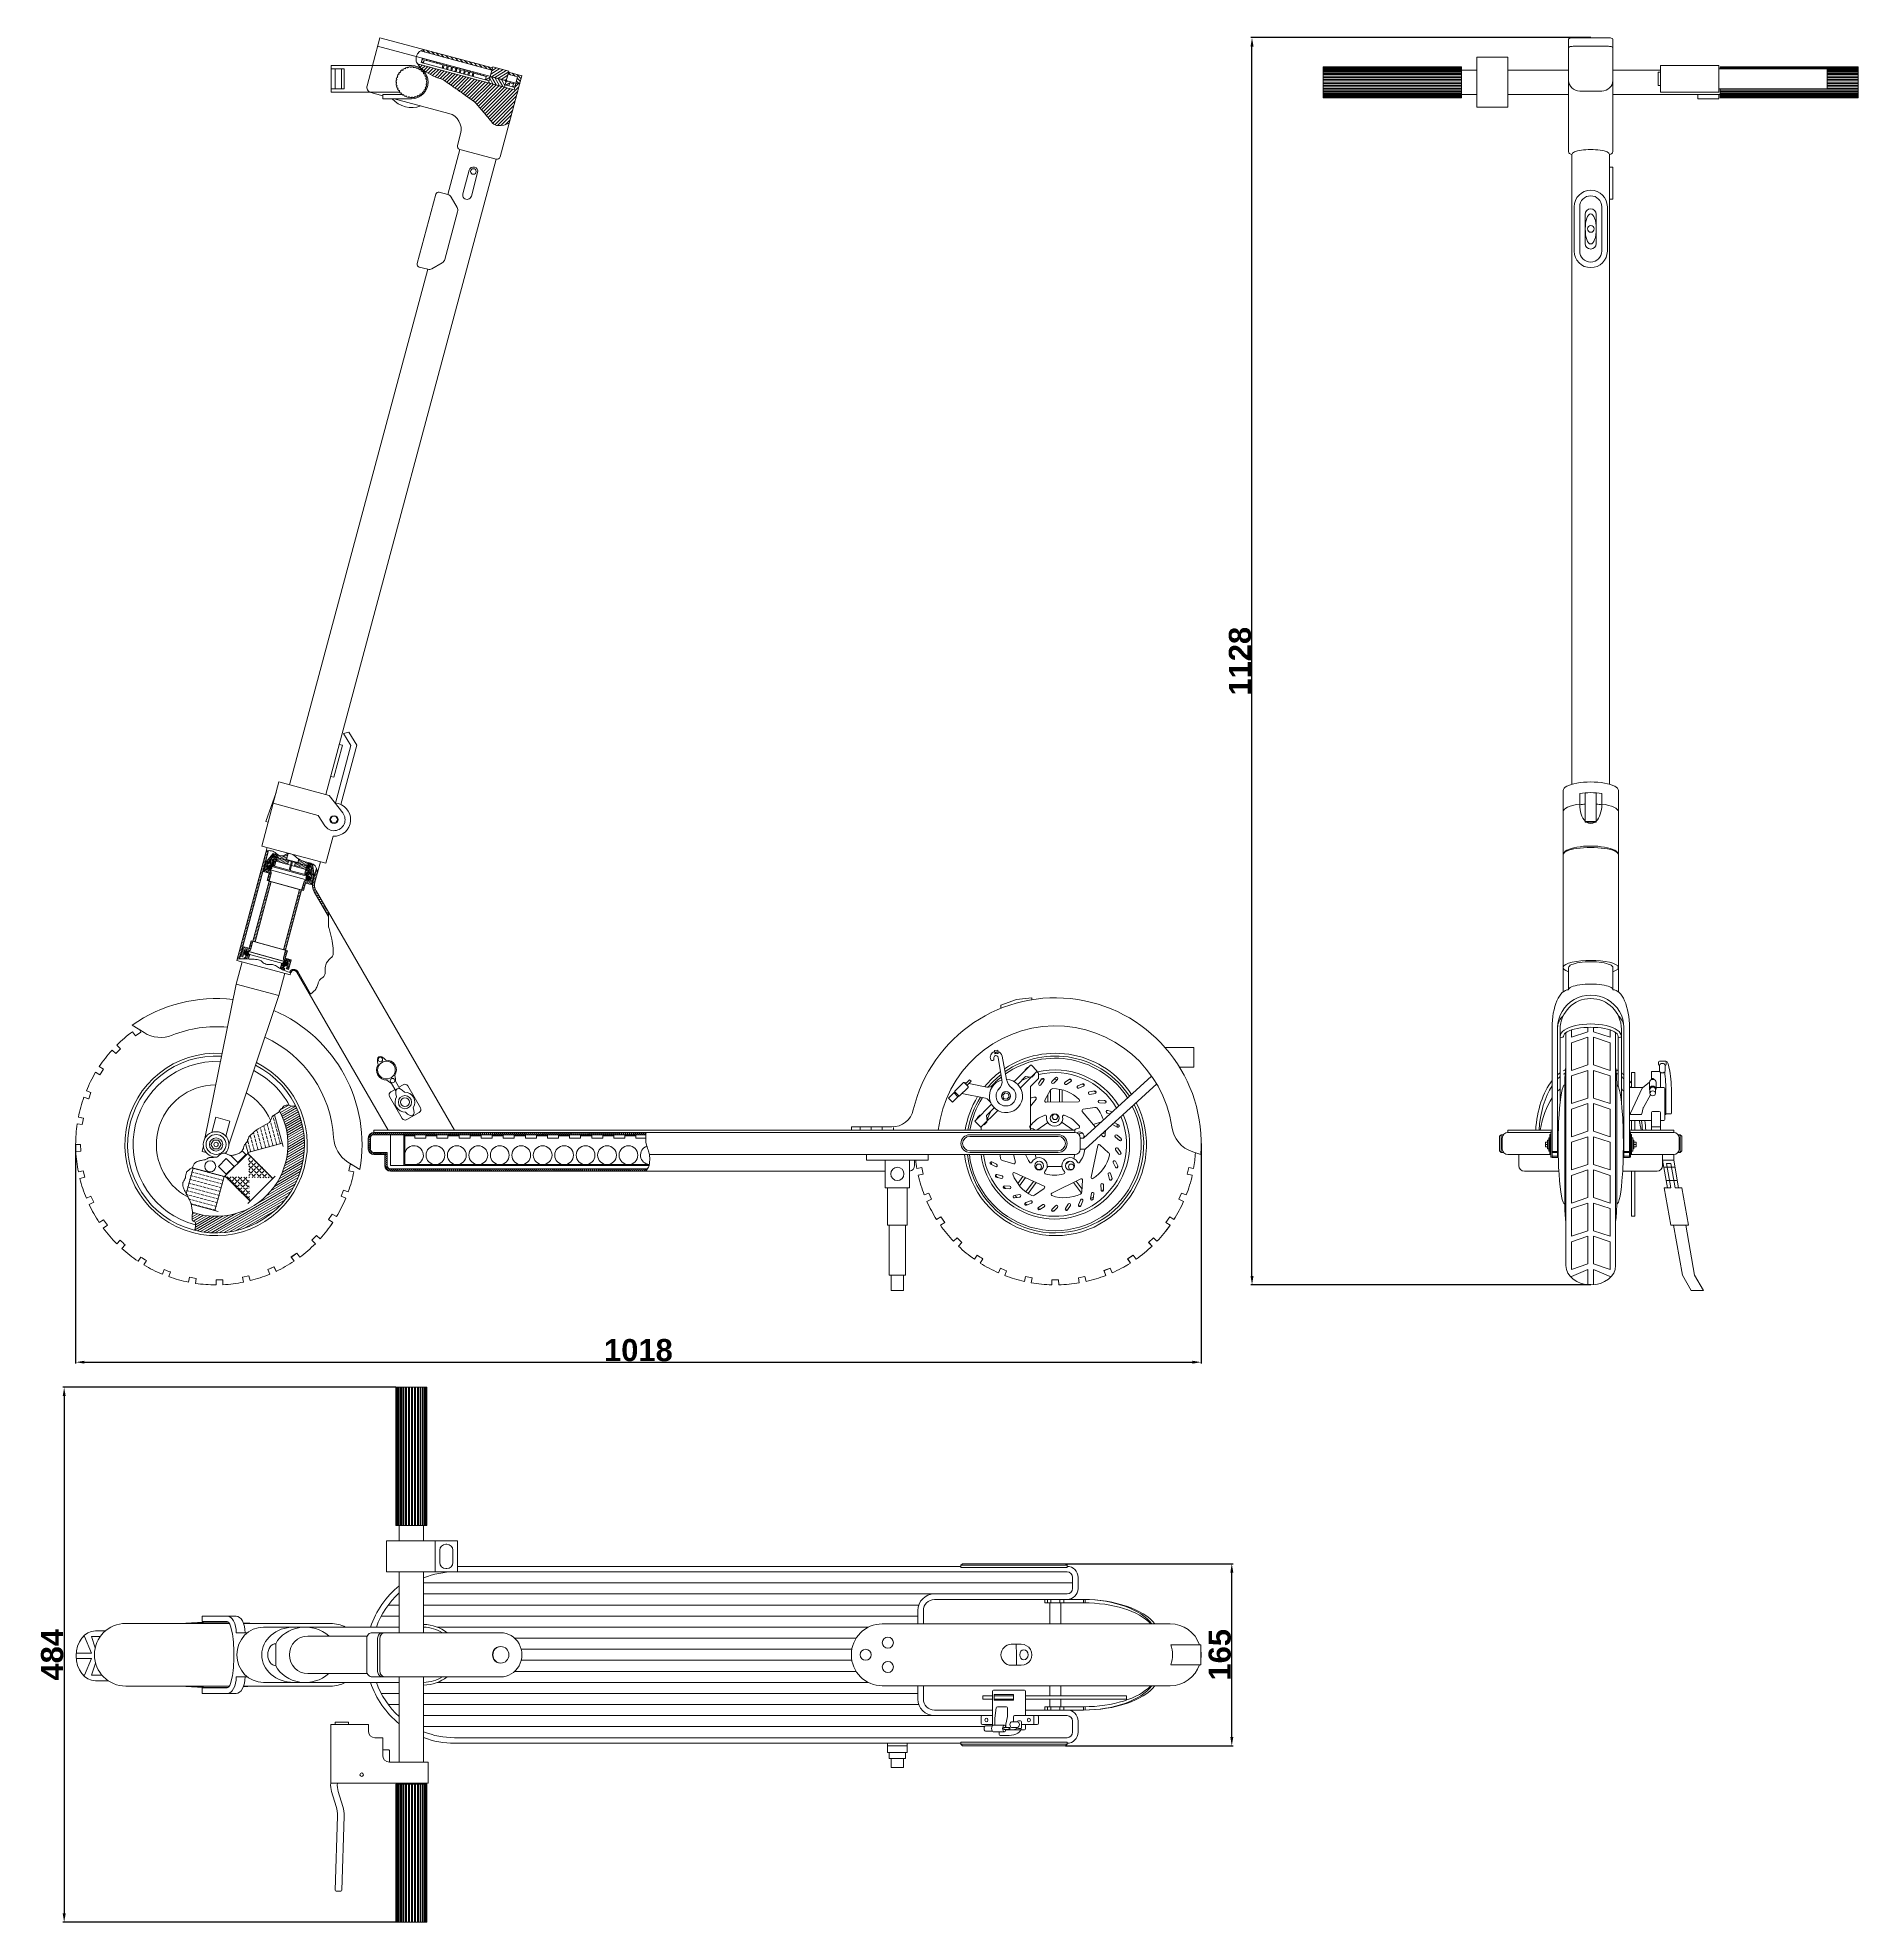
# Model space of a CAD drawing. Header units: millimetres. Extents: x 769 to 2415, y 617 to 2322.
import ezdxf

# ---------------------------------------------------------------- set-up
doc = ezdxf.new("R2010")
doc.units = ezdxf.units.MM
doc.linetypes.add('TRAZOS', pattern=[19.05, 12.7, -6.35])
doc.layers.add('01_Contornos', color=7, linetype='Continuous', lineweight=20)
doc.layers.add('cotas', color=3, linetype='Continuous')
doc.styles.add('EstiloCota', font='arialbd.ttf', dxfattribs={"height": 20})
doc.dimstyles.new('CotasUNE', dxfattribs={"dimtxt": 10, "dimasz": 8, "dimexe": 1.25, "dimexo": 0, "dimtad": 1, "dimtxsty": 'EstiloCota', "dimcen": 2.5, "dimclrd": 256, "dimclrt": 256, "dimadec": 0, "dimazin": 0, "dimtfac": 1, "dimtmove": 0, "dimatfit": 3, "dimfxl": 1, "dimarcsym": 0})

msp = doc.modelspace()

# ---------------------------------------------------------------- blocks, each defined once
blk = doc.blocks.new('*D342')
at = {"layer": 'cotas', "color": 0, "lineweight": -2, "transparency": 16777216}
for p, q in [((803, 1320.7), (803, 1122.4)), ((1821.1, 1321.4), (1821.1, 1122.4))]:
    blk.add_line(p, q, dxfattribs=at)
at = {"layer": 'cotas', "lineweight": -2, "transparency": 16777216}
blk.add_line((811, 1123.7), (1813.1, 1123.7), dxfattribs=at)
at = {"layer": 'cotas', "transparency": 16777216}
for points in [[(811, 1125), (811, 1122.4), (803, 1123.7)], [(1813.1, 1125), (1813.1, 1122.4), (1821.1, 1123.7)]]:
    blk.add_solid(points, dxfattribs=at)
at = {"layer": 'Defpoints', "color": 0}
for p in [(803, 1320.7), (1821.1, 1321.4), (1821.1, 1123.7)]:
    blk.add_point(p, dxfattribs=at)
at = {"layer": 'cotas', "transparency": 16777216, "insert": (1312, 1134.5), "char_height": 20, "attachment_point": 5, "style": 'EstiloCota'}
blk.add_mtext('1018', dxfattribs=at)
blk = doc.blocks.new('*D343')
at = {"layer": 'cotas', "color": 0, "lineweight": -2, "transparency": 16777216}
for p, q in [((2173.4, 2321.9), (1865.8, 2321.9)), ((2173.4, 1193.7), (1865.8, 1193.7))]:
    blk.add_line(p, q, dxfattribs=at)
at = {"layer": 'cotas', "lineweight": -2, "transparency": 16777216}
blk.add_line((1867, 1201.7), (1867, 2313.9), dxfattribs=at)
at = {"layer": 'cotas', "transparency": 16777216}
for points in [[(1865.7, 2313.9), (1868.4, 2313.9), (1867, 2321.9)], [(1865.7, 1201.7), (1868.4, 1201.7), (1867, 1193.7)]]:
    blk.add_solid(points, dxfattribs=at)
at = {"layer": 'Defpoints', "color": 0}
for p in [(1867, 2321.9), (2173.4, 2321.9), (2173.4, 1193.7)]:
    blk.add_point(p, dxfattribs=at)
at = {"layer": 'cotas', "transparency": 16777216, "insert": (1856.2, 1757.8), "char_height": 20, "attachment_point": 5, "rotation": 90, "style": 'EstiloCota'}
blk.add_mtext('1128', dxfattribs=at)
blk = doc.blocks.new('*D345')
at = {"layer": 'cotas', "color": 0, "lineweight": -2, "transparency": 16777216}
for p, q in [((1092.7, 1101), (791.4, 1101)), ((1092.7, 617), (791.4, 617))]:
    blk.add_line(p, q, dxfattribs=at)
at = {"layer": 'cotas', "lineweight": -2, "transparency": 16777216}
blk.add_line((792.6, 1093), (792.6, 625), dxfattribs=at)
at = {"layer": 'cotas', "transparency": 16777216}
for points in [[(791.3, 1093), (794, 1093), (792.6, 1101)], [(791.3, 625), (794, 625), (792.6, 617)]]:
    blk.add_solid(points, dxfattribs=at)
at = {"layer": 'Defpoints', "color": 0}
for p in [(1092.7, 1101), (792.6, 617), (1092.7, 617)]:
    blk.add_point(p, dxfattribs=at)
at = {"layer": 'cotas', "transparency": 16777216, "insert": (781.8, 859), "char_height": 20, "attachment_point": 5, "rotation": 90, "style": 'EstiloCota'}
blk.add_mtext('484', dxfattribs=at)
blk = doc.blocks.new('*D344')
at = {"layer": 'cotas', "color": 0, "lineweight": -2, "transparency": 16777216}
for p, q in [((1698.2, 941.4), (1850, 941.4)), ((1698.2, 776.6), (1850, 776.6))]:
    blk.add_line(p, q, dxfattribs=at)
at = {"layer": 'cotas', "lineweight": -2, "transparency": 16777216}
blk.add_line((1848.7, 784.6), (1848.7, 933.4), dxfattribs=at)
at = {"layer": 'cotas', "transparency": 16777216}
for points in [[(1847.4, 933.4), (1850.1, 933.4), (1848.7, 941.4)], [(1847.4, 784.6), (1850.1, 784.6), (1848.7, 776.6)]]:
    blk.add_solid(points, dxfattribs=at)
at = {"layer": 'Defpoints', "color": 0}
for p in [(1698.2, 941.4), (1848.7, 941.4), (1698.2, 776.6)]:
    blk.add_point(p, dxfattribs=at)
at = {"layer": 'cotas', "transparency": 16777216, "insert": (1837.9, 859), "char_height": 20, "attachment_point": 5, "rotation": 90, "style": 'EstiloCota'}
blk.add_mtext('165', dxfattribs=at)

# ---------------------------------------------------------------- dimensions: what is measured, and where the dimension line sits
at = {"layer": 'cotas'}
for base, p1, p2, text, picture, middle in [((1867.029, 2321.876), (2173.4, 1193.665), (2173.4, 2321.876), '1128', '*D343', (1856.185, 1757.771)), ((1848.738, 941.426), (1698.234, 776.598), (1698.234, 941.426), '165', '*D344', (1837.902, 859.012))]:
    dim = msp.add_linear_dim(base=base, p1=p1, p2=p2, angle=90, text=text, dimstyle='CotasUNE', dxfattribs=at)
    dim.commit()
    dim.dimension.update_dxf_attribs({"geometry": picture, "text_midpoint": middle})
dim = msp.add_linear_dim(base=(1821.071, 1123.697), p1=(803.01, 1320.665), p2=(1821.071, 1321.354), text='1018', dimstyle='CotasUNE', dxfattribs=at)
dim.commit()
dim.dimension.update_dxf_attribs({"geometry": '*D342', "text_midpoint": (1312.04, 1134.54)})
dim = msp.add_linear_dim(base=(792.64, 617.012), p1=(1092.744, 1101.012), p2=(1092.744, 617.012), angle=90, dimstyle='CotasUNE', dxfattribs=at)
dim.commit()
dim.dimension.update_dxf_attribs({"geometry": '*D345', "text_midpoint": (781.797, 859.012)})

# ---------------------------------------------------------------- hatches: boundary and pattern name
at = {"layer": '01_Contornos'}
h = msp.add_hatch(dxfattribs=at)
h.set_pattern_fill('ANSI31', color=256, scale=0.7, angle=90)
h.set_pattern_definition([(135, (0, -145.8448), (-1.5715448, -1.5715448), [])])
h.paths.add_polyline_path([(1194.585, 2290.689), (1194.068, 2288.757), (1206.142, 2285.522), (1206.66, 2287.453)])
h.paths.add_polyline_path([(1118.76, 2311.006, 0.11125401), (1115.009, 2309.94), (1179.579, 2292.639), (1180.097, 2294.571)])
h.paths.add_polyline_path([(1206.142, 2285.522), (1202.761, 2286.427), (1201.208, 2280.632), (1204.589, 2279.726)])
h = msp.add_hatch(dxfattribs=at)
h.set_pattern_fill('LINE', color=256, scale=0.7, angle=30)
h.set_pattern_definition([(30, (1057.523, 2275.6506), (-1.11125, 1.92474), [])])
h.paths.add_polyline_path([(1118.363, 2301.795), (1135.266, 2297.266), (1134.49, 2294.368), (1135.456, 2294.109), (1136.232, 2297.007), (1139.13, 2296.23), (1138.354, 2293.333), (1139.32, 2293.074), (1140.096, 2295.972), (1142.994, 2295.195), (1142.217, 2292.297), (1143.183, 2292.039), (1143.96, 2294.936), (1146.858, 2294.16), (1146.081, 2291.262), (1147.047, 2291.003), (1147.824, 2293.901), (1150.721, 2293.125), (1149.945, 2290.227), (1150.911, 2289.968), (1151.687, 2292.866), (1154.585, 2292.089), (1153.809, 2289.192), (1154.774, 2288.933), (1155.551, 2291.83), (1158.449, 2291.054), (1157.672, 2288.156), (1158.638, 2287.897), (1159.415, 2290.795), (1162.312, 2290.019), (1161.536, 2287.121), (1162.502, 2286.862), (1163.278, 2289.76), (1174.386, 2286.783), (1173.61, 2283.886), (1176.991, 2282.98), (1178.026, 2286.844), (1116.69, 2303.279), (1115.654, 2299.415), (1117.586, 2298.897)])
h.paths.add_polyline_path([(1195.637, 2281.089), (1199.018, 2280.184), (1198.241, 2277.286), (1200.173, 2276.768), (1201.208, 2280.632), (1192.515, 2282.961), (1191.48, 2279.098), (1194.86, 2278.192)])
h = msp.add_hatch(dxfattribs=at)
h.set_pattern_fill('ANSI31', color=256, scale=0.7)
h.set_pattern_definition([(45, (0, -145.8448), (-1.5715448, 1.5715448), [])])
h.paths.add_polyline_path([(1175.724, 2249.981, 0.00660088), (1180.171, 2244.677, 0.21473396), (1185.238, 2242.31, 0.11474587), (1195.142, 2244.47), (1203.295, 2274.896), (1204.589, 2279.726), (1201.208, 2280.632), (1199.655, 2274.836), (1112.196, 2298.271, 0.07990815), (1115.927, 2293.819, 0.06135525), (1123.847, 2288.502, 0.04013591), (1132.524, 2284.951, -0.07480811), (1137.054, 2282.72, -0.00159101), (1142.663, 2278.799, -0.00099631), (1151.588, 2272.492, -0.00103302), (1163.978, 2263.659, -0.00103249), (1171.641, 2254.84, -0.00719929)])
h = msp.add_hatch(dxfattribs=at)
h.set_pattern_fill('ANSI31', color=256, scale=0.7, angle=75)
h.set_pattern_definition([(120, (979.026, 2232.9485), (-1.924741, -1.11125), [])])
h.paths.add_polyline_path([(1185.27, 2284.902), (1178.026, 2286.844), (1176.473, 2281.048), (1183.718, 2279.107)])
h.paths.add_polyline_path([(1192.515, 2282.961), (1185.27, 2284.902), (1183.718, 2279.107), (1190.962, 2277.166)])
h = msp.add_hatch(dxfattribs=at)
h.set_pattern_fill('ANSI31', color=256, scale=0.7, angle=347)
h.set_pattern_definition([(32, (0, -145.8448), (-1.1777456, 1.8847869), [])])
h.paths.add_polyline_path([(1194.844, 2291.655), (1180.355, 2295.537), (1180.097, 2294.571), (1178.026, 2286.844), (1192.515, 2282.961), (1194.585, 2290.689)])
h = msp.add_hatch(dxfattribs=at)
h.set_pattern_fill('ANSI31', color=256, scale=0.4, angle=290)
h.set_pattern_definition([(335, (675.5037, 383.2973), (0.5367252, 1.1510109), [])])
h.paths.add_polyline_path([(1019.437, 1557.82), (1021.925, 1567.106, 0.05418164), (1020.786, 1570.583), (1017.505, 1558.337, 0.19891237), (1018.704, 1549.231), (1031.689, 1526.74), (1031.689, 1530.74), (1020.436, 1550.231, -0.19891237)])
edge = h.paths.add_edge_path()
edge.add_arc((951.135, 1491.127), 2.746, 227.047236, 241.471935)
edge.add_arc((950.201, 1489.408), 0.789, 241.471935, 268.559799)
edge.add_arc((950.381, 1496.558), 7.942, 268.559799, 270.524002)
edge.add_arc((951.002, 1428.63), 59.989, 89.809355, 90.524002, ccw=False)
edge.add_line((951.201, 1488.619), (977.419, 1586.463))
edge.add_arc((978.007, 1569.478), 16.996, 91.983003, 99.190094)
edge.add_line((975.292, 1586.255), (949.264, 1489.117))
edge = h.paths.add_edge_path()
edge.add_arc((1012.469, 1531.745), 57.532, 253.552464, 255.002507)
edge.add_arc((1000.369, 1475.065), 3, 30, 158.33859, ccw=False)
edge.add_line((1002.967, 1476.565), (1014.647, 1456.335))
edge.add_arc((1005.028, 1473.297), 19.5, 299.558966, 302.498038)
edge.add_line((1015.504, 1456.85), (1003.833, 1477.065))
edge.add_arc((1000.369, 1475.065), 4, 30, 159.744842)
edge.add_line((996.616, 1476.45), (996.179, 1476.567))
at = {"layer": '01_Contornos', "ltscale": 0.2}
h = msp.add_hatch(dxfattribs=at)
h.set_pattern_fill('_USER', color=256, angle=29.593585, pattern_type=0)
h.set_pattern_definition([(29.59359, (0.5328, 1141.6946), (-0.4938445, 0.8695502), [])])
h.paths.add_polyline_path([(975.258, 1576.297), (977.186, 1575.765), (976.92, 1574.801), (977.884, 1574.536), (978.15, 1575.5, -0.17332664), (982.335, 1581.607), (984.348, 1581.053), (984.879, 1582.981), (981.505, 1583.911)])
h.paths.add_polyline_path([(1017.175, 1574.081), (1013.801, 1575.011), (1013.27, 1573.083), (1015.283, 1572.528, -0.17332664), (1015.748, 1565.139), (1015.483, 1564.175), (1016.447, 1563.909), (1016.712, 1564.873), (1018.641, 1564.342)])
h = msp.add_hatch(dxfattribs=at)
h.set_pattern_fill('_USER', color=256, angle=29.593585, pattern_type=0)
h.set_pattern_definition([(29.59359, (-123.4419, 1520.2281), (-0.4938445, 0.8695502), [])])
h.paths.add_polyline_path([(981.549, 1572.772), (982.995, 1572.373), (985.12, 1580.086), (982.228, 1580.883)])
h.paths.add_polyline_path([(1015.006, 1571.85), (1012.114, 1572.647), (1009.989, 1564.935), (1011.435, 1564.536)])
at = {"layer": '01_Contornos'}
h = msp.add_hatch(dxfattribs=at)
h.set_pattern_fill('ANSI31', color=256, scale=0.4, angle=135)
h.set_pattern_definition([(165, (971.2879, 1590.6284), (-0.3287, -1.226726), [])])
h.paths.add_polyline_path([(990.866, 1496.861), (992.794, 1496.33), (1007.401, 1550.843), (1005.472, 1551.374)])
h.paths.add_polyline_path([(979.925, 1558.414), (977.997, 1558.946), (963.39, 1504.433), (965.318, 1503.901)])
h = msp.add_hatch(dxfattribs=at)
h.set_pattern_fill('ANSI31', color=256, scale=0.6)
h.set_pattern_definition([(30, (971.2879, 1590.6284), (-0.9525, 1.649778), [])])
h.paths.add_polyline_path([(1001.847, 1355.871, -0.04085418), (1001.074, 1355.441, -0.04755192), (1000.089, 1355.348, -0.01973652), (998.43, 1355.413, -0.07408153), (996.527, 1355.852, 0.07279261), (994.591, 1356.304, 0.10175854), (992.521, 1356.057, 0.1101736), (990.868, 1355.064, 0.14626636), (990.234, 1353.955, -0.21571829), (989.693, 1353.251, -0.02892474), (989.245, 1353.043, 0.07890516), (988.823, 1352.794, 0.11836315), (988.558, 1352.591, 0.00521423), (987.677, 1351.46, 0.00874806), (987.431, 1351.125, -0.68195455), (908.607, 1259.29, -0.00713354), (908.605, 1259.044, -0.01886165), (908.548, 1258.095, 0.00938327), (908.398, 1256.191, 0.01498536), (908.341, 1254.296, 0.01542478), (908.398, 1252.456, 0.36232772), (909.758, 1251.016, -0.33150116), (911.3, 1249.554, -0.04296398), (911.419, 1248.165, -0.02773771), (911.3, 1246.012, -0.03367346), (911.053, 1244.643, -0.02833633), (910.561, 1243.065, 0.63816404)])
h = msp.add_hatch(dxfattribs=at)
h.set_pattern_fill('ANSI31', color=256, scale=0.4)
h.set_pattern_definition([(45, (0, -145.8448), (-0.8980256, 0.8980256), [])])
h.paths.add_polyline_path([(1072.714, 1329.512), (1087.714, 1329.512), (1099.714, 1329.512), (1318.79, 1329.512, -0.01139759), (1319.025, 1331.512), (1072.714, 1331.512, 0.41421356), (1067.714, 1326.512), (1067.714, 1316.512, 0.41421356), (1072.714, 1311.512), (1082.714, 1311.512), (1084.714, 1311.512), (1084.714, 1313.512), (1072.714, 1313.512, -0.41421356), (1069.714, 1316.512), (1069.714, 1326.512, -0.41421356)])
h = msp.add_hatch(dxfattribs=at)
h.set_pattern_fill('ANGLE', color=256, scale=0.5, angle=45)
h.set_pattern_definition([(45, (1109.7065, 1057.5146), (-2.46957, 2.46957), [2.54, -0.9525]), (135, (1109.7065, 1057.5146), (-2.46957, -2.46957), [2.54, -0.9525])])
edge = h.paths.add_edge_path()
edge.add_line((937.774, 1291.687), (960.482, 1268.979))
edge.add_line((958.988, 1312.901), (981.696, 1290.193))
h = msp.add_hatch(dxfattribs=at)
h.set_pattern_fill('ANSI31', color=256, scale=0.4, angle=90)
h.set_pattern_definition([(135, (0, -145.8448), (-0.8980256, -0.8980256), [])])
h.paths.add_polyline_path([(1087.714, 1296.512), (1318.461, 1296.512, 0.0318888), (1320.036, 1298.512), (1087.714, 1298.512, -0.41421356), (1084.714, 1301.512), (1084.714, 1311.512), (1082.714, 1311.512), (1082.714, 1301.512, 0.41421356)])

# ---------------------------------------------------------------- linework, layer by layer
msp.add_circle((1036.698, 1614.513), 3.5)
for p, q in [((1078.191, 2321.876), (1066.545, 2278.41)), ((1078.191, 2321.876), (1180.097, 2294.571)), ((2153.4, 2320.582), (2153.4, 2218.831)), ((2158.4, 2321.876), (2188.4, 2321.876)), ((2193.4, 2320.582), (2193.4, 2218.831)), ((1204.589, 2279.726), (1076.121, 2314.149)), ((1115.009, 2309.94), (1179.579, 2292.639)), ((1116.69, 2303.279), (1115.654, 2299.415)), ((1117.586, 2298.897), (1118.363, 2301.795)), ((1118.363, 2301.795), (1135.266, 2297.266)), ((2098.4, 2304.115), (2070.4, 2304.115)), ((2070.4, 2259.115), (2070.4, 2304.115)), ((2098.4, 2304.115), (2098.4, 2259.115)), ((2158.4, 2314.149), (2188.4, 2314.149)), ((1106.744, 2296.615), (1034.244, 2296.615)), ((1034.244, 2296.615), (1034.244, 2272.615)), ((1034.244, 2293.615), (1045.844, 2293.615)), ((1037.76, 2275.615), (1037.76, 2293.615)), ((1043.56, 2275.615), (1043.56, 2293.615)), ((1045.844, 2275.615), (1045.844, 2293.615)), ((1093.913, 2285.814), (1093.45, 2286.005)), ((1094.271, 2286.781), (1093.809, 2286.972)), ((1094.979, 2288.236), (1094.562, 2288.514)), ((1095.519, 2289.115), (1095.103, 2289.393)), ((1096.497, 2290.404), (1096.142, 2290.758)), ((1097.198, 2291.161), (1096.844, 2291.514)), ((1098.409, 2292.234), (1098.13, 2292.651)), ((1099.244, 2292.839), (1098.966, 2293.255)), ((1100.64, 2293.656), (1100.449, 2294.119)), ((1101.578, 2294.087), (1101.386, 2294.549)), ((1103.107, 2294.615), (1103.009, 2295.107)), ((1104.11, 2294.855), (1104.013, 2295.346)), ((1105.713, 2295.075), (1105.713, 2295.577)), ((1106.744, 2295.115), (1106.744, 2295.615)), ((1108.359, 2295.018), (1108.457, 2295.509)), ((1109.378, 2294.855), (1109.475, 2295.346)), ((1110.943, 2294.445), (1111.135, 2294.908)), ((1111.91, 2294.087), (1112.101, 2294.549)), ((1112.189, 2298.273), (1199.655, 2274.836)), ((1113.365, 2293.379), (1113.644, 2293.796)), ((1114.244, 2292.839), (1114.522, 2293.255)), ((1115.533, 2291.861), (1115.888, 2292.216)), ((1115.654, 2299.415), (1176.991, 2282.98)), ((1116.29, 2291.161), (1116.643, 2291.514)), ((1117.363, 2289.95), (1117.78, 2290.228)), ((1117.969, 2289.115), (1118.384, 2289.393)), ((1118.785, 2287.718), (1119.249, 2287.91)), ((1119.216, 2286.781), (1119.678, 2286.972)), ((1119.745, 2285.251), (1120.236, 2285.349)), ((1134.49, 2294.368), (1135.266, 2297.266)), ((1135.456, 2294.109), (1136.232, 2297.007)), ((1136.232, 2297.007), (1139.13, 2296.23)), ((1138.354, 2293.333), (1139.13, 2296.23)), ((1139.32, 2293.074), (1140.096, 2295.972)), ((1140.096, 2295.972), (1142.994, 2295.195)), ((1142.217, 2292.297), (1142.994, 2295.195)), ((1143.183, 2292.039), (1143.96, 2294.936)), ((1143.96, 2294.936), (1146.858, 2294.16)), ((1146.081, 2291.262), (1146.858, 2294.16)), ((1147.047, 2291.003), (1147.824, 2293.901)), ((1147.824, 2293.901), (1150.721, 2293.125)), ((1149.945, 2290.227), (1150.721, 2293.125)), ((1150.911, 2289.968), (1151.687, 2292.866)), ((1151.687, 2292.866), (1154.585, 2292.089)), ((1153.809, 2289.192), (1154.585, 2292.089)), ((1154.774, 2288.933), (1155.551, 2291.83)), ((1155.551, 2291.83), (1158.449, 2291.054)), ((1157.672, 2288.156), (1158.449, 2291.054)), ((1158.638, 2287.897), (1159.415, 2290.795)), ((1159.415, 2290.795), (1162.312, 2290.019)), ((1161.536, 2287.121), (1162.312, 2290.019)), ((1162.502, 2286.862), (1163.278, 2289.76)), ((1163.278, 2289.76), (1174.386, 2286.783)), ((1173.61, 2283.886), (1174.386, 2286.783)), ((1176.473, 2281.048), (1180.355, 2295.537)), ((1178.026, 2286.844), (1180.097, 2294.571)), ((1178.026, 2286.844), (1192.515, 2282.961)), ((1180.097, 2294.571), (1180.355, 2295.537)), ((1180.097, 2294.571), (1180.097, 2294.571)), ((1194.844, 2291.655), (1180.355, 2295.537)), ((1190.962, 2277.166), (1194.844, 2291.655)), ((1192.515, 2282.961), (1194.585, 2290.689)), ((1194.068, 2288.757), (1202.761, 2286.427)), ((1194.585, 2290.689), (1194.844, 2291.655)), ((1194.585, 2290.689), (1206.66, 2287.453)), ((1199.655, 2274.836), (1202.761, 2286.427)), ((1206.66, 2287.453), (1204.589, 2279.726)), ((1931.4, 2267.615), (1931.4, 2295.615)), ((1931.4, 2295.615), (2056.4, 2295.615)), ((1931.4, 2295.346), (2056.4, 2295.346)), ((1931.4, 2295.107), (2056.4, 2295.107)), ((1931.4, 2294.549), (2056.4, 2294.549)), ((1931.4, 2294.119), (2056.4, 2294.119)), ((1931.4, 2293.255), (2056.4, 2293.255)), ((1931.4, 2292.651), (2056.4, 2292.651)), ((2070.4, 2292.615), (1931.4, 2292.615)), ((1931.4, 2291.514), (2056.4, 2291.514)), ((1931.4, 2290.758), (2056.4, 2290.758)), ((1931.4, 2289.393), (2056.4, 2289.393)), ((1931.4, 2288.514), (2056.4, 2288.514)), ((1931.4, 2286.972), (2056.4, 2286.972)), ((1931.4, 2286.005), (2056.4, 2286.005)), ((2056.4, 2295.615), (2056.4, 2267.615)), ((2153.4, 2292.615), (2098.4, 2292.615)), ((2193.4, 2292.615), (2236.401, 2292.615)), ((2234.401, 2290.615), (2236.401, 2290.615)), ((2234.401, 2278.615), (2234.401, 2290.615)), ((2236.401, 2272.615), (2236.401, 2296.615)), ((2289.401, 2296.615), (2236.401, 2296.615)), ((2289.401, 2272.615), (2289.401, 2296.615)), ((2289.401, 2293.615), (2387.34, 2293.615)), ((2415.4, 2295.615), (2290.4, 2295.615)), ((2290.4, 2295.615), (2290.4, 2293.615)), ((2415.4, 2295.346), (2290.4, 2295.346)), ((2415.4, 2295.107), (2290.4, 2295.107)), ((2415.4, 2294.549), (2290.4, 2294.549)), ((2415.4, 2294.119), (2290.4, 2294.119)), ((2387.34, 2275.615), (2387.34, 2293.615)), ((2415.4, 2293.255), (2387.34, 2293.255)), ((2415.4, 2292.651), (2387.34, 2292.651)), ((2387.34, 2292.615), (2415.4, 2292.615)), ((2415.4, 2291.514), (2387.34, 2291.514)), ((2415.4, 2290.758), (2387.34, 2290.758)), ((2415.4, 2289.393), (2387.34, 2289.393)), ((2415.4, 2288.514), (2387.34, 2288.514)), ((2415.4, 2286.972), (2387.34, 2286.972)), ((2415.4, 2286.005), (2387.34, 2286.005)), ((2415.4, 2267.615), (2415.4, 2295.615)), ((1045.844, 2275.615), (1034.244, 2275.615)), ((1096.02, 2272.615), (1034.244, 2272.615)), ((1080.744, 2269.429), (1070.08, 2272.286)), ((1098.084, 2270.615), (1080.744, 2270.615)), ((1080.744, 2266.615), (1080.744, 2270.615)), ((1093.244, 2281.615), (1092.744, 2281.615)), ((1093.283, 2280.584), (1092.782, 2280.584)), ((1093.341, 2283.23), (1092.849, 2283.328)), ((1093.503, 2284.248), (1093.013, 2284.346)), ((1093.503, 2278.981), (1093.013, 2278.883)), ((1093.743, 2277.978), (1093.251, 2277.88)), ((1094.271, 2276.448), (1093.809, 2276.257)), ((1094.702, 2275.511), (1094.239, 2275.319)), ((1095.519, 2274.114), (1095.103, 2273.837)), ((1096.124, 2273.279), (1095.707, 2273.001)), ((1097.198, 2272.069), (1096.844, 2271.715)), ((1097.955, 2271.368), (1097.6, 2271.013)), ((1099.244, 2270.39), (1098.966, 2269.974)), ((1100.122, 2269.85), (1099.844, 2269.433)), ((1101.578, 2269.142), (1101.386, 2268.68)), ((1102.545, 2268.784), (1102.353, 2268.321)), ((1104.11, 2268.374), (1104.013, 2267.884)), ((1105.129, 2268.212), (1105.031, 2267.72)), ((1106.744, 2268.115), (1106.744, 2267.615)), ((1107.774, 2268.154), (1107.774, 2267.653)), ((1109.378, 2268.374), (1109.475, 2267.884)), ((1110.381, 2268.614), (1110.479, 2268.122)), ((1111.91, 2269.142), (1112.101, 2268.68)), ((1112.847, 2269.573), (1113.039, 2269.11)), ((1114.244, 2270.39), (1114.522, 2269.974)), ((1115.079, 2270.995), (1115.358, 2270.578)), ((1116.29, 2272.069), (1116.643, 2271.715)), ((1116.991, 2272.825), (1117.345, 2272.471)), ((1117.969, 2274.114), (1118.384, 2273.837)), ((1118.509, 2274.993), (1118.925, 2274.715)), ((1119.216, 2276.448), (1119.678, 2276.257)), ((1119.574, 2277.416), (1120.037, 2277.224)), ((1119.984, 2284.248), (1120.475, 2284.346)), ((1119.984, 2278.981), (1120.475, 2278.883)), ((1120.147, 2279.999), (1120.639, 2279.902)), ((1120.204, 2282.645), (1120.706, 2282.645)), ((1120.244, 2281.615), (1120.744, 2281.615)), ((1190.962, 2277.166), (1176.473, 2281.048)), ((1186.989, 2214.043), (1203.295, 2274.896)), ((1191.48, 2279.098), (1200.173, 2276.768)), ((1194.86, 2278.192), (1195.637, 2281.089)), ((1195.637, 2281.089), (1199.018, 2280.184)), ((1199.018, 2280.184), (1198.241, 2277.286)), ((1204.589, 2279.726), (1199.759, 2281.02)), ((1200.173, 2276.768), (1201.208, 2280.632)), ((1203.295, 2274.896), (1204.589, 2279.726)), ((1931.4, 2284.346), (2056.4, 2284.346)), ((1931.4, 2283.328), (2056.4, 2283.328)), ((1931.4, 2281.615), (2056.4, 2281.615)), ((1931.4, 2280.584), (2056.4, 2280.584)), ((1931.4, 2278.883), (2056.4, 2278.883)), ((1931.4, 2277.88), (2056.4, 2277.88)), ((1931.4, 2276.257), (2056.4, 2276.257)), ((1931.4, 2275.319), (2056.4, 2275.319)), ((1931.4, 2273.837), (2056.4, 2273.837)), ((1931.4, 2273.001), (2056.4, 2273.001)), ((1931.4, 2271.715), (2056.4, 2271.715)), ((1931.4, 2271.013), (2056.4, 2271.013)), ((2070.4, 2270.615), (1931.4, 2270.615)), ((1931.4, 2269.974), (2056.4, 2269.974)), ((1931.4, 2269.433), (2056.4, 2269.433)), ((1931.4, 2268.68), (2056.4, 2268.68)), ((1931.4, 2268.321), (2056.4, 2268.321)), ((1931.4, 2267.884), (2056.4, 2267.884)), ((1931.4, 2267.72), (2056.4, 2267.72)), ((2056.4, 2267.615), (1931.4, 2267.615)), ((2153.4, 2270.615), (2098.4, 2270.615)), ((2163.4, 2273.58), (2183.4, 2273.58)), ((2193.4, 2270.615), (2415.4, 2270.615)), ((2234.401, 2278.615), (2236.401, 2278.615)), ((2236.401, 2272.615), (2289.401, 2272.615)), ((2270.401, 2266.615), (2270.401, 2270.615)), ((2289.401, 2275.615), (2387.34, 2275.615)), ((2289.401, 2266.615), (2289.401, 2270.615)), ((2290.4, 2275.615), (2290.4, 2267.615)), ((2415.4, 2275.319), (2290.4, 2275.319)), ((2415.4, 2273.837), (2290.4, 2273.837)), ((2415.4, 2273.001), (2290.4, 2273.001)), ((2415.4, 2271.715), (2290.4, 2271.715)), ((2415.4, 2271.013), (2290.4, 2271.013)), ((2415.4, 2269.974), (2290.4, 2269.974)), ((2415.4, 2269.433), (2290.4, 2269.433)), ((2415.4, 2268.68), (2290.4, 2268.68)), ((2415.4, 2268.321), (2290.4, 2268.321)), ((2415.4, 2267.884), (2290.4, 2267.884)), ((2415.4, 2267.72), (2290.4, 2267.72)), ((2415.4, 2267.615), (2290.4, 2267.615)), ((2415.4, 2284.346), (2387.34, 2284.346)), ((2415.4, 2283.328), (2387.34, 2283.328)), ((2415.4, 2281.615), (2387.34, 2281.615)), ((2415.4, 2280.584), (2387.34, 2280.584)), ((2415.4, 2278.883), (2387.34, 2278.883)), ((2415.4, 2277.88), (2387.34, 2277.88)), ((2415.4, 2276.257), (2387.34, 2276.257)), ((1106.744, 2266.615), (1080.744, 2266.615)), ((1140.593, 2253.392), (1091.246, 2266.615)), ((2098.4, 2259.115), (2070.4, 2259.115)), ((2270.401, 2266.615), (2289.401, 2266.615)), ((1148.352, 2224.396), (1151.199, 2235.021)), ((1150.474, 2220.722), (1139.554, 2179.97)), ((1150.474, 2220.722), (1183.315, 2211.922)), ((1183.315, 2211.922), (1029.318, 1637.196)), ((1153.196, 2180.652), (1158.89, 2201.902)), ((1166.617, 2199.832), (1160.923, 2178.581)), ((2156.4, 1646.512), (2156.4, 2216.322)), ((2190.4, 1646.512), (2190.4, 2216.322)), ((2190.4, 2204.731), (2193.4, 2204.731)), ((2193.4, 2204.731), (2193.4, 2175.753)), ((1112.01, 2117.469), (1128.834, 2180.254)), ((1131.895, 2182.022), (1139.554, 2179.97)), ((1142.59, 2177.64), (1148.019, 2168.237)), ((2158.4, 2168.862), (2158.4, 2128.862)), ((2163.4, 2168.862), (2163.4, 2128.862)), ((2183.4, 2128.862), (2183.4, 2168.862)), ((2188.4, 2128.862), (2188.4, 2168.862)), ((2193.4, 2175.753), (2190.4, 2175.753)), ((1148.519, 2164.443), (1136.964, 2121.319)), ((2168.4, 2162.042), (2168.4, 2135.681)), ((2178.4, 2135.681), (2178.4, 2162.042)), ((1113.778, 2114.407), (1121.437, 2112.355)), ((1125.231, 2112.854), (1134.634, 2118.283)), ((996.476, 1645.996), (1121.437, 2112.355)), ((1050.159, 1693.728), (1045.33, 1692.434)), ((1045.33, 1692.434), (1052.048, 1681.457)), ((1050.159, 1693.728), (1057.36, 1681.963)), ((1044.38, 1681.818), (1036.615, 1652.84)), ((1038.112, 1629.446), (1052.048, 1681.457)), ((1041.482, 1682.594), (1044.38, 1681.818)), ((1042.941, 1628.152), (1057.36, 1681.963)), ((984.229, 1638.925), (975.059, 1612.912)), ((981.641, 1629.265), (986.817, 1648.584)), ((1032.216, 1636.419), (986.817, 1648.584)), ((1036.615, 1652.84), (1033.718, 1653.617)), ((2148.4, 1621.501), (2148.4, 1640.819)), ((2163.4, 1628.617), (2163.4, 1638.276)), ((2168.4, 1612.175), (2168.4, 1638.768)), ((2178.4, 1612.175), (2178.4, 1638.768)), ((2183.4, 1628.617), (2183.4, 1638.276)), ((2198.4, 1621.501), (2198.4, 1640.819)), ((971.288, 1590.628), (981.641, 1629.265)), ((981.641, 1629.265), (1022.21, 1618.395)), ((1032.216, 1636.419), (1044.565, 1620.687)), ((2148.4, 1458.666), (2148.4, 1621.501)), ((2163.4, 1628.023), (2163.4, 1628.617)), ((2183.4, 1628.023), (2183.4, 1628.617)), ((2198.4, 1458.666), (2198.4, 1621.501)), ((975.059, 1612.912), (977.111, 1612.362)), ((1022.21, 1618.395), (1028.33, 1609.039)), ((976.117, 1589.334), (948.752, 1487.205)), ((977.419, 1586.463), (951.201, 1488.619)), ((971.288, 1590.628), (1029.243, 1575.099)), ((1029.243, 1575.099), (1035.792, 1599.54)), ((1029.243, 1575.099), (1035.792, 1599.54)), ((975.258, 1576.297), (977.186, 1575.765)), ((977.186, 1575.765), (976.123, 1571.909)), ((979.876, 1573.987), (976.92, 1574.801)), ((977.884, 1574.536), (978.15, 1575.5)), ((978.125, 1569.38), (1012.618, 1559.87)), ((979.899, 1579.039), (978.837, 1575.183)), ((978.837, 1575.183), (979.56, 1574.984)), ((979.189, 1573.237), (980.4, 1572.903)), ((979.56, 1574.984), (979.41, 1574.44)), ((979.899, 1579.039), (982.02, 1578.455)), ((1012.156, 1563.408), (980.342, 1572.175)), ((981.346, 1578.641), (981.426, 1571.876)), ((981.505, 1583.911), (985.845, 1582.715)), ((981.549, 1572.772), (982.228, 1580.883)), ((981.549, 1572.772), (996.01, 1568.787)), ((982.228, 1580.883), (998.135, 1576.499)), ((982.335, 1581.607), (985.313, 1580.787)), ((982.995, 1572.373), (985.12, 1580.086)), ((983.916, 1583.246), (984.157, 1584.119)), ((984.251, 1576.93), (985.845, 1582.715)), ((984.251, 1576.93), (1011.244, 1569.492)), ((995.677, 1577.931), (994.614, 1574.074)), ((998.135, 1576.499), (996.01, 1568.787)), ((999.099, 1576.234), (996.974, 1568.521)), ((996.974, 1568.521), (1011.435, 1564.536)), ((999.099, 1576.234), (1015.006, 1571.85)), ((1001.943, 1576.204), (1000.881, 1572.348)), ((1009.989, 1564.935), (1012.114, 1572.647)), ((1014.606, 1569.475), (1011.071, 1563.707)), ((1011.244, 1569.492), (1012.838, 1575.276)), ((1011.435, 1564.536), (1015.006, 1571.85)), ((1012.306, 1573.348), (1015.283, 1572.528)), ((1012.838, 1575.276), (1017.175, 1574.081)), ((1014.606, 1569.475), (1013.934, 1569.655)), ((1016.052, 1569.077), (1014.606, 1569.475)), ((1014.766, 1574.745), (1014.918, 1575.295)), ((1016.052, 1569.077), (1014.989, 1565.221)), ((1017.505, 1558.337), (1020.786, 1570.583)), ((1019.437, 1557.82), (1024.414, 1576.393)), ((963.39, 1504.433), (977.997, 1558.946)), ((965.322, 1503.915), (979.928, 1558.428)), ((976.309, 1559.41), (978.169, 1566.159)), ((1009.088, 1550.378), (976.309, 1559.41)), ((1007.401, 1550.843), (977.997, 1558.946)), ((1007.401, 1550.843), (1009.26, 1557.591)), ((1009.088, 1550.378), (1010.947, 1557.126)), ((1013.681, 1563.726), (1012.466, 1564.052)), ((1014.266, 1565.42), (1014.116, 1564.877)), ((1014.989, 1565.221), (1014.266, 1565.42)), ((1015.483, 1564.175), (1015.748, 1565.139)), ((1015.483, 1564.175), (1016.447, 1563.909)), ((1016.712, 1564.873), (1015.65, 1561.017)), ((1016.712, 1564.873), (1018.641, 1564.342)), ((990.862, 1496.847), (1005.469, 1551.36)), ((992.794, 1496.33), (1007.401, 1550.843)), ((1031.689, 1526.74), (1018.704, 1549.231)), ((1145.559, 1333.512), (1020.436, 1550.231)), ((963.39, 1504.433), (961.53, 1497.684)), ((994.481, 1495.865), (961.703, 1504.898)), ((963.39, 1504.433), (992.794, 1496.33)), ((948.194, 1465.803), (953.582, 1485.911)), ((948.752, 1487.205), (997.048, 1474.264)), ((952.15, 1490.934), (954.488, 1499.417)), ((952.15, 1490.934), (954.078, 1490.402)), ((954.078, 1490.402), (955.14, 1494.259)), ((955.167, 1488.571), (955.534, 1489.904)), ((956.498, 1489.638), (957.029, 1491.566)), ((957.647, 1491.496), (957.171, 1491.627)), ((958.234, 1495.483), (992.727, 1485.973)), ((959.489, 1492.963), (990.339, 1484.462)), ((993.605, 1479.51), (994.667, 1483.366)), ((995.535, 1478.987), (997.871, 1487.463)), ((986.831, 1455.45), (992.219, 1475.558)), ((991.664, 1482.117), (991.184, 1482.249)), ((991.204, 1480.074), (991.736, 1482.002)), ((991.697, 1478.096), (992.169, 1479.808)), ((995.535, 1478.987), (993.605, 1479.51)), ((996.179, 1476.567), (996.616, 1476.45)), ((997.048, 1474.264), (997.471, 1475.842)), ((1085.559, 1333.512), (1002.967, 1476.565)), ((1015.504, 1456.85), (1003.833, 1477.065)), ((2153.4, 1460.626), (2153.4, 1480.734)), ((2193.4, 1460.626), (2193.4, 1480.734)), ((919.856, 1326.196), (948.194, 1465.803)), ((941.569, 1320.378), (986.831, 1455.45)), ((948.194, 1465.803), (986.831, 1455.45)), ((1653.917, 1451.701), (1639.917, 1446.604)), ((1667.917, 1453.355), (1653.917, 1451.701)), ((1667.917, 1451.649), (1667.917, 1453.355)), ((1639.917, 1446.604), (1639.917, 1443.862)), ((864.849, 1421.838), (854.102, 1428.658)), ((854.356, 1422.673), (857.036, 1419.058)), ((857.036, 1419.058), (862.034, 1422.397)), ((862.034, 1422.397), (860.611, 1424.528)), ((2138.4, 1308.98), (2138.4, 1426.349)), ((2143.4, 1426.349), (2143.4, 1308.98)), ((2145.707, 1424.973), (2145.707, 1359.291)), ((2150.9, 1421.849), (2150.9, 1211.165)), ((2155.9, 1424.249), (2155.9, 1417.665)), ((2155.9, 1417.665), (2170.9, 1422.665)), ((2155.9, 1412.665), (2170.9, 1417.665)), ((2170.9, 1426.615), (2170.9, 1422.665)), ((2170.9, 1392.665), (2170.9, 1417.665)), ((2175.9, 1426.615), (2175.9, 1422.665)), ((2190.9, 1417.665), (2175.9, 1422.665)), ((2175.9, 1392.665), (2175.9, 1417.665)), ((2190.9, 1412.665), (2175.9, 1417.665)), ((2190.9, 1424.25), (2190.9, 1417.665)), ((2195.9, 1421.85), (2195.9, 1211.165)), ((2198.094, 1418.457), (2198.094, 1373.585)), ((2201.093, 1359.291), (2201.093, 1424.973)), ((2203.4, 1426.349), (2203.4, 1308.98)), ((2208.4, 1308.98), (2208.4, 1426.349)), ((835.909, 1405.953), (839.243, 1402.931)), ((839.243, 1402.931), (843.493, 1407.181)), ((843.493, 1407.181), (840.207, 1410.468)), ((1630.439, 1398.318), (1630.437, 1398.318)), ((1634.006, 1405.713), (1636.994, 1405.984)), ((1634.006, 1405.713), (1634.277, 1402.725)), ((1634.277, 1402.725), (1635.273, 1402.815)), ((1636.133, 1404.399), (1635.137, 1404.309)), ((1635.137, 1404.309), (1635.273, 1402.815)), ((1636.133, 1404.399), (1636.269, 1402.906)), ((1636.269, 1402.906), (1637.265, 1402.996)), ((1636.994, 1405.984), (1637.265, 1402.996)), ((1640.785, 1378.987), (1637.487, 1399.424)), ((1645.049, 1379.433), (1640.965, 1400.44)), ((1788.229, 1408.485), (1814.329, 1408.485)), ((1814.329, 1408.485), (1814.329, 1390.485)), ((2155.9, 1412.665), (2155.9, 1387.665)), ((2190.9, 1412.665), (2190.9, 1387.665)), ((821.078, 1385.956), (824.938, 1383.643)), ((828.277, 1388.641), (824.413, 1391.223)), ((824.938, 1383.643), (828.277, 1388.641)), ((1666.725, 1392.373), (1651.846, 1377.494)), ((1655.058, 1375.049), (1662.129, 1382.12)), ((1657.511, 1371.846), (1672.382, 1386.717)), ((1663.897, 1390.252), (1661.776, 1388.131)), ((1662.129, 1382.12), (1667.079, 1381.413)), ((1672.382, 1387.424), (1667.433, 1392.373)), ((1668.14, 1381.767), (1670.261, 1383.888)), ((1672.382, 1386.717), (1673.796, 1385.302)), ((1673.796, 1385.302), (1673.796, 1380.302)), ((1689.312, 1381.081), (1685.97, 1377.739)), ((1714.714, 1326.512), (1776.238, 1382.571)), ((1814.329, 1390.485), (1801.521, 1390.485)), ((2155.9, 1387.665), (2170.9, 1392.665)), ((2155.9, 1382.665), (2170.9, 1387.665)), ((2155.9, 1382.665), (2155.9, 1357.665)), ((2170.9, 1387.665), (2170.9, 1362.665)), ((2190.9, 1387.665), (2175.9, 1392.665)), ((2175.9, 1362.665), (2175.9, 1387.665)), ((2190.9, 1382.665), (2175.9, 1387.665)), ((2190.9, 1382.665), (2190.9, 1357.665)), ((2213.282, 1385.665), (2210.282, 1385.665)), ((2210.282, 1385.665), (2210.282, 1372.245)), ((2213.282, 1385.665), (2213.282, 1372.245)), ((2228.4, 1386.712), (2235.655, 1386.712)), ((2228.4, 1386.712), (2228.4, 1379.328)), ((2236.358, 1385.918), (2236.358, 1372.245)), ((2241.4, 1395.995), (2240.618, 1395.985)), ((816.834, 1367.544), (812.677, 1369.266)), ((816.834, 1367.544), (814.809, 1361.884)), ((1086.894, 1364.162), (1098.394, 1344.243)), ((1091.889, 1370.51), (1087.992, 1368.26)), ((1092.723, 1369.064), (1088.805, 1375.852)), ((1092.269, 1377.852), (1096.187, 1371.064)), ((1099.25, 1374.76), (1095.353, 1372.51)), ((1114.848, 1353.743), (1103.348, 1373.662)), ((1598.222, 1368.135), (1592.565, 1362.478)), ((1601.757, 1364.6), (1596.101, 1358.943)), ((1597.515, 1367.428), (1601.05, 1363.893)), ((1605.953, 1376.573), (1598.222, 1368.842)), ((1598.222, 1368.135), (1601.757, 1364.6)), ((1602.465, 1364.6), (1610.196, 1372.331)), ((1625.826, 1362.583), (1604.523, 1366.658)), ((1608.502, 1376.294), (1606.404, 1376.71)), ((1610.196, 1373.038), (1606.66, 1376.573)), ((1611.442, 1379.234), (1607.721, 1375.513)), ((1612.857, 1377.82), (1609.135, 1374.098)), ((1627.026, 1372.614), (1610.861, 1375.825)), ((1612.857, 1377.82), (1611.442, 1379.234)), ((1641.623, 1365.15), (1643.744, 1367.271)), ((1641.623, 1365.15), (1642.33, 1362.321)), ((1646.573, 1366.564), (1643.744, 1367.271)), ((1647.28, 1363.736), (1646.573, 1366.564)), ((1673.796, 1380.302), (1666.725, 1373.231)), ((1666.725, 1373.231), (1666.725, 1333.512)), ((1676.733, 1379.935), (1674.158, 1375.97)), ((1678.715, 1378.647), (1676.14, 1374.683)), ((1679.663, 1360.643), (1684.858, 1369.954)), ((1682.302, 1358.913), (1682.302, 1365.373)), ((1684.8, 1358.95), (1684.8, 1369.851)), ((1690.984, 1379.41), (1687.641, 1376.067)), ((1692.8, 1359.067), (1692.8, 1370.654)), ((1695.299, 1359.104), (1695.299, 1370.117)), ((1701.855, 1379.587), (1697.891, 1377.013)), ((1703.143, 1377.605), (1699.178, 1375.03)), ((1713.813, 1375.518), (1709.4, 1373.824)), ((1714.661, 1373.311), (1710.247, 1371.617)), ((1780.809, 1375.482), (1716.09, 1316.512)), ((1724.664, 1369.052), (1719.995, 1368.312)), ((1725.034, 1366.717), (1720.365, 1365.978)), ((2149.9, 1374.665), (2149.9, 1266.665)), ((2196.9, 1374.665), (2196.9, 1266.665)), ((2241.398, 1366.232), (2241.398, 1348.232)), ((814.809, 1361.884), (810.434, 1363.45)), ((814.67, 1361.934), (810.434, 1363.45)), ((982.932, 1347.617), (990.654, 1318.797)), ((1102.492, 1343.145), (1113.75, 1349.645)), ((1596.101, 1358.943), (1592.565, 1362.478)), ((1631.401, 1357.049), (1616.521, 1342.169)), ((1618.642, 1344.997), (1620.763, 1347.119)), ((1622.178, 1336.512), (1637.062, 1351.397)), ((1633.845, 1353.836), (1626.774, 1346.765)), ((1636.573, 1351.597), (1636.718, 1351.053)), ((1642.33, 1362.321), (1645.159, 1361.614)), ((1645.159, 1361.614), (1647.28, 1363.736)), ((1671.635, 1361.542), (1666.725, 1355.197)), ((1709.935, 1359.319), (1680.709, 1358.89)), ((1725.336, 1336.191), (1713.519, 1350.571)), ((1714.237, 1352.482), (1724.755, 1354.225)), ((1733.81, 1358.11), (1729.089, 1358.357)), ((1733.934, 1360.47), (1729.213, 1360.718)), ((1738.708, 1348.375), (1736.038, 1349.09)), ((1740.783, 1350.266), (1736.65, 1351.373)), ((2155.9, 1357.665), (2170.9, 1362.665)), ((2155.9, 1352.665), (2170.9, 1357.665)), ((2155.9, 1352.665), (2155.9, 1327.665)), ((2170.9, 1357.665), (2170.9, 1332.665)), ((2190.9, 1357.665), (2175.9, 1362.665)), ((2175.9, 1357.665), (2175.9, 1332.665)), ((2190.9, 1352.665), (2175.9, 1357.665)), ((2190.9, 1352.665), (2190.9, 1327.665)), ((2210.146, 1347.671), (2218.604, 1347.671)), ((2219.576, 1348.438), (2220.87, 1353.83)), ((2229.4, 1350.6), (2235.4, 1350.6)), ((2236.4, 1333.512), (2236.4, 1349.6)), ((808.981, 1338.618), (804.384, 1339.3)), ((805.45, 1345.442), (809.863, 1344.564)), ((805.45, 1345.442), (810.008, 1344.535)), ((809.422, 1341.589), (808.981, 1338.618)), ((810.008, 1344.535), (809.422, 1341.589)), ((929.864, 1345.236), (926.206, 1331.584)), ((929.864, 1345.236), (942.421, 1341.871)), ((942.421, 1341.871), (938.763, 1328.219)), ((1072.714, 1333.512), (1706.714, 1333.512)), ((1072.714, 1331.512), (1072.714, 1333.512)), ((1706.714, 1331.512), (1072.714, 1331.512)), ((1504.634, 1333.512), (1504.634, 1336.512)), ((1504.634, 1336.512), (1541.191, 1336.512)), ((1616.521, 1342.169), (1618.996, 1344.644)), ((1616.521, 1341.462), (1621.471, 1336.512)), ((1622.178, 1333.512), (1622.178, 1336.512)), ((1627.127, 1340.755), (1625.006, 1338.633)), ((1627.481, 1341.815), (1626.774, 1346.765)), ((1695.299, 1340.665), (1695.299, 1341.747)), ((1706.714, 1333.512), (1706.714, 1331.512)), ((1723.275, 1338.699), (1730.758, 1341.131)), ((1724.978, 1336.626), (1726.277, 1337.048)), ((1731.127, 1330.213), (1734.348, 1331.26)), ((1745.121, 1336.434), (1740.909, 1338.58)), ((1746.194, 1338.54), (1742.392, 1340.477)), ((2098.4, 1333.512), (2138.4, 1333.512)), ((2098.4, 1331.512), (2098.4, 1333.512)), ((2098.4, 1331.512), (2137.4, 1331.512)), ((2138.4, 1332.228), (2137.4, 1332.228)), ((2137.4, 1332.228), (2137.4, 1309.103)), ((2143.4, 1333.512), (2144.072, 1333.512)), ((2144.022, 1331.512), (2143.4, 1331.512)), ((2155.9, 1327.665), (2170.9, 1332.665)), ((2190.9, 1327.665), (2175.9, 1332.665)), ((2202.727, 1333.512), (2203.4, 1333.512)), ((2203.4, 1331.512), (2202.777, 1331.512)), ((2208.4, 1333.512), (2248.4, 1333.512)), ((2208.4, 1332.228), (2209.4, 1332.228)), ((2209.4, 1332.228), (2209.4, 1309.103)), ((2248.4, 1331.512), (2209.4, 1331.512)), ((2210.282, 1342.243), (2210.282, 1333.512)), ((2213.282, 1342.243), (2213.282, 1333.512)), ((2228.4, 1336.512), (2236.4, 1336.512)), ((2248.4, 1331.512), (2248.4, 1333.512)), ((803.01, 1320.665), (807.51, 1320.665)), ((807.805, 1314.662), (803.163, 1314.434)), ((807.51, 1320.665), (807.805, 1314.662)), ((917.465, 1314.415), (918.503, 1319.531)), ((920.95, 1313.481), (917.465, 1314.415)), ((937.774, 1291.687), (958.988, 1312.901)), ((938.92, 1312.474), (939.408, 1313.929)), ((958.988, 1312.901), (956.664, 1321.572)), ((1067.714, 1316.512), (1067.714, 1326.512)), ((1069.714, 1316.512), (1069.714, 1326.512)), ((1072.714, 1329.512), (1087.714, 1329.512)), ((1084.714, 1313.512), (1072.714, 1313.512)), ((1084.714, 1313.512), (1084.714, 1301.512)), ((1099.714, 1329.512), (1087.714, 1329.512)), ((1087.714, 1329.512), (1087.714, 1301.512)), ((1099.714, 1301.512), (1099.714, 1329.512)), ((1099.714, 1329.512), (1318.79, 1329.512)), ((1100.714, 1329.512), (1100.714, 1302.512)), ((1100.714, 1328.512), (1109.747, 1328.512)), ((1109.747, 1326.512), (1109.747, 1329.512)), ((1119.747, 1326.512), (1109.747, 1326.512)), ((1119.747, 1326.512), (1119.747, 1329.512)), ((1119.747, 1328.512), (1129.747, 1328.512)), ((1129.747, 1326.512), (1129.747, 1329.512)), ((1139.747, 1326.512), (1129.747, 1326.512)), ((1139.747, 1326.512), (1139.747, 1329.512)), ((1139.747, 1328.512), (1149.747, 1328.512)), ((1149.747, 1329.512), (1149.747, 1326.512)), ((1159.747, 1326.512), (1149.747, 1326.512)), ((1159.747, 1329.512), (1159.747, 1326.512)), ((1159.747, 1328.512), (1169.747, 1328.512)), ((1169.747, 1326.512), (1169.747, 1329.512)), ((1179.747, 1326.512), (1169.747, 1326.512)), ((1179.747, 1329.512), (1179.747, 1326.512)), ((1179.747, 1328.512), (1189.747, 1328.512)), ((1189.747, 1329.512), (1189.747, 1326.512)), ((1199.747, 1326.512), (1189.747, 1326.512)), ((1199.747, 1326.512), (1199.747, 1329.512)), ((1199.747, 1328.512), (1209.747, 1328.512)), ((1209.747, 1329.512), (1209.747, 1326.512)), ((1219.747, 1326.512), (1209.747, 1326.512)), ((1219.747, 1326.512), (1219.747, 1329.512)), ((1219.747, 1328.512), (1229.747, 1328.512)), ((1229.747, 1329.512), (1229.747, 1326.512)), ((1239.747, 1326.512), (1229.747, 1326.512)), ((1239.747, 1326.512), (1239.747, 1329.512)), ((1239.747, 1328.512), (1249.747, 1328.512)), ((1239.747, 1326.512), (1239.747, 1326.512)), ((1249.747, 1326.512), (1249.747, 1329.512)), ((1259.747, 1326.512), (1249.747, 1326.512)), ((1249.747, 1326.512), (1249.747, 1326.512)), ((1259.747, 1329.512), (1259.747, 1326.512)), ((1259.747, 1328.512), (1269.747, 1328.512)), ((1269.747, 1326.512), (1269.747, 1329.512)), ((1279.747, 1326.512), (1269.747, 1326.512)), ((1279.747, 1326.512), (1279.747, 1329.512)), ((1279.747, 1328.512), (1289.747, 1328.512)), ((1289.747, 1329.512), (1289.747, 1326.512)), ((1299.747, 1326.512), (1289.747, 1326.512)), ((1299.747, 1326.512), (1299.747, 1329.512)), ((1299.747, 1328.512), (1309.747, 1328.512)), ((1309.747, 1326.512), (1309.747, 1329.512)), ((1318.608, 1326.512), (1309.747, 1326.512)), ((1611.734, 1329.512), (1691.734, 1329.512)), ((1611.734, 1328.012), (1691.734, 1328.012)), ((1611.734, 1315.012), (1691.734, 1315.012)), ((1611.734, 1313.512), (1691.734, 1313.512)), ((1711.714, 1326.512), (1714.714, 1326.512)), ((1711.714, 1326.512), (1711.714, 1316.512)), ((1711.714, 1316.512), (1716.09, 1316.512)), ((1721.386, 1291.143), (1727.471, 1319.732)), ((1729.414, 1320.362), (1737.335, 1313.226)), ((1732.076, 1327.988), (1730.624, 1329.755)), ((1732.142, 1327.915), (1734.154, 1328.569)), ((1747.162, 1324.312), (1743.488, 1327.287)), ((1746.638, 1312.031), (1743.663, 1315.705)), ((1748.649, 1326.149), (1744.975, 1329.124)), ((1748.474, 1313.519), (1745.499, 1317.193)), ((1813.363, 1313.96), (1820.704, 1311.514)), ((2092.4, 1329.512), (2090.985, 1328.098)), ((2090.985, 1314.926), (2090.985, 1328.098)), ((2092.4, 1313.512), (2090.985, 1314.926)), ((2094.4, 1329.512), (2092.4, 1329.512)), ((2092.4, 1313.512), (2092.4, 1329.512)), ((2094.4, 1313.512), (2092.4, 1313.512)), ((2093.4, 1326.512), (2093.4, 1316.512)), ((2134.4, 1322.665), (2132.4, 1322.665)), ((2132.4, 1322.665), (2132.4, 1318.665)), ((2132.4, 1320.665), (2134.4, 1320.665)), ((2134.4, 1318.665), (2132.4, 1318.665)), ((2135.4, 1324.665), (2134.4, 1324.665)), ((2134.4, 1324.665), (2134.4, 1316.665)), ((2135.4, 1316.665), (2134.4, 1316.665)), ((2136.4, 1326.665), (2135.4, 1326.665)), ((2135.4, 1326.665), (2135.4, 1314.665)), ((2136.4, 1314.665), (2135.4, 1314.665)), ((2137.4, 1329.665), (2136.4, 1329.665)), ((2136.4, 1329.665), (2136.4, 1311.665)), ((2138.4, 1314.415), (2143.4, 1314.415)), ((2138.4, 1313.38), (2143.4, 1313.38)), ((2143.4, 1322.665), (2143.904, 1322.665)), ((2143.4, 1318.665), (2143.904, 1318.665)), ((2155.9, 1322.665), (2170.9, 1327.665)), ((2155.9, 1322.665), (2155.9, 1297.665)), ((2170.9, 1302.665), (2170.9, 1327.665)), ((2175.9, 1302.665), (2175.9, 1327.665)), ((2190.9, 1322.665), (2175.9, 1327.665)), ((2190.9, 1322.665), (2190.9, 1297.665)), ((2202.895, 1322.665), (2203.4, 1322.665)), ((2202.895, 1318.665), (2203.4, 1318.665)), ((2203.4, 1314.415), (2208.4, 1314.415)), ((2203.4, 1313.38), (2208.4, 1313.38)), ((2209.4, 1329.665), (2210.4, 1329.665)), ((2210.4, 1329.665), (2210.4, 1311.665)), ((2210.4, 1326.665), (2211.4, 1326.665)), ((2210.4, 1314.665), (2211.4, 1314.665)), ((2211.4, 1326.665), (2211.4, 1314.665)), ((2211.4, 1324.665), (2212.4, 1324.665)), ((2211.4, 1316.665), (2212.4, 1316.665)), ((2212.4, 1324.665), (2212.4, 1316.665)), ((2212.4, 1322.665), (2214.4, 1322.665)), ((2214.4, 1320.665), (2212.4, 1320.665)), ((2212.4, 1318.665), (2214.4, 1318.665)), ((2214.4, 1322.665), (2214.4, 1318.665)), ((2252.4, 1329.512), (2254.4, 1329.512)), ((2252.4, 1313.512), (2254.4, 1313.512)), ((2253.4, 1326.512), (2253.4, 1316.512)), ((2254.4, 1313.512), (2254.4, 1329.512)), ((2254.4, 1329.512), (2255.814, 1328.098)), ((2254.4, 1313.512), (2255.814, 1314.926)), ((2255.814, 1314.926), (2255.814, 1328.098)), ((805.45, 1295.889), (809.863, 1296.767)), ((809.863, 1296.767), (811.324, 1290.936)), ((908.667, 1299.935), (908.797, 1299.452)), ((908.797, 1299.452), (937.774, 1291.687)), ((1049.3, 1304.797), (1060.046, 1297.978)), ((1050.011, 1296.795), (1051.184, 1302.691)), ((1054.57, 1295.889), (1050.011, 1296.795)), ((1051.184, 1302.691), (1053.057, 1302.413)), ((1082.714, 1311.512), (1072.714, 1311.512)), ((1082.714, 1311.512), (1082.714, 1301.512)), ((1082.714, 1311.512), (1084.714, 1311.512)), ((1087.714, 1301.512), (1321.644, 1301.512)), ((1087.714, 1298.512), (1320.036, 1298.512)), ((1087.714, 1296.512), (1535.233, 1296.512)), ((1321.886, 1302.512), (1100.714, 1302.512)), ((1706.714, 1311.512), (1321.928, 1311.512)), ((1518.233, 1306.512), (1518.233, 1311.512)), ((1574.233, 1306.512), (1518.233, 1306.512)), ((1535.233, 1281.512), (1535.233, 1306.512)), ((1557.233, 1306.512), (1557.233, 1281.512)), ((1561.714, 1301.512), (1561.714, 1306.512)), ((1563.94, 1298.951), (1568.374, 1299.721)), ((1568.374, 1299.721), (1569.691, 1293.856)), ((1574.233, 1311.512), (1574.233, 1306.512)), ((1630.759, 1302.79), (1634.971, 1300.644)), ((1631.832, 1304.896), (1636.044, 1302.75)), ((1651.462, 1303.176), (1641.229, 1306.169)), ((1651.251, 1311.512), (1652.939, 1304.587)), ((1671.787, 1308.304), (1671.73, 1308.225)), ((1682.302, 1300.665), (1681.644, 1299.76)), ((1705.813, 1308.304), (1706.247, 1307.707)), ((1743.572, 1300.128), (1741.425, 1304.34)), ((1745.678, 1301.201), (1743.531, 1305.413)), ((1808.45, 1293.859), (1809.767, 1299.724)), ((1809.767, 1299.724), (1814.201, 1298.955)), ((2098.4, 1311.512), (2137.4, 1311.512)), ((2108.4, 1301.512), (2108.4, 1311.512)), ((2113.4, 1296.512), (2144.533, 1296.512)), ((2137.4, 1311.665), (2136.4, 1311.665)), ((2138.4, 1309.103), (2137.4, 1309.103)), ((2138.4, 1310.015), (2143.4, 1310.015)), ((2138.4, 1308.98), (2143.4, 1308.98)), ((2143.986, 1311.512), (2143.4, 1311.512)), ((2155.9, 1297.665), (2170.9, 1302.665)), ((2155.9, 1292.665), (2170.9, 1297.665)), ((2170.9, 1272.665), (2170.9, 1297.665)), ((2190.9, 1297.665), (2175.9, 1302.665)), ((2175.9, 1297.665), (2175.9, 1272.665)), ((2190.9, 1292.665), (2175.9, 1297.665)), ((2233.4, 1296.512), (2202.266, 1296.512)), ((2203.4, 1311.512), (2202.813, 1311.512)), ((2203.4, 1310.015), (2208.4, 1310.015)), ((2203.4, 1308.98), (2208.4, 1308.98)), ((2208.4, 1309.103), (2209.4, 1309.103)), ((2209.4, 1311.665), (2210.4, 1311.665)), ((2248.4, 1311.512), (2209.4, 1311.512)), ((2210.282, 1296.512), (2210.282, 1255.665)), ((2213.282, 1296.512), (2213.282, 1255.665)), ((2238.4, 1311.512), (2238.4, 1301.512)), ((2248.4, 1306.512), (2238.4, 1306.512)), ((2238.4, 1306.512), (2242.808, 1281.512)), ((2249.546, 1300.012), (2239.546, 1300.012)), ((2245.808, 1281.512), (2241.929, 1303.512)), ((2241.929, 1303.512), (2245.929, 1303.512)), ((2249.808, 1281.512), (2245.929, 1303.512)), ((2248.4, 1311.512), (2248.4, 1306.512)), ((2248.4, 1306.512), (2252.808, 1281.512)), ((811.324, 1290.936), (806.816, 1289.807)), ((983.463, 1291.96), (958.715, 1267.212)), ((1043.049, 1273.843), (1045.349, 1279.396)), ((1045.349, 1279.396), (1049.586, 1277.88)), ((1557.233, 1281.512), (1535.233, 1281.512)), ((1537.233, 1281.512), (1537.233, 1247.512)), ((1555.233, 1281.512), (1555.233, 1247.512)), ((1569.691, 1293.856), (1565.156, 1292.837)), ((1635.737, 1291.181), (1640.303, 1289.957)), ((1636.349, 1293.464), (1640.915, 1292.24)), ((1643.02, 1280.86), (1647.74, 1280.613)), ((1643.143, 1283.22), (1647.864, 1282.973)), ((1652.372, 1295.15), (1678.889, 1282.856)), ((1659.746, 1291.731), (1655.097, 1285.331)), ((1662.056, 1290.66), (1656.687, 1283.27)), ((1669.453, 1287.231), (1662.56, 1277.744)), ((1671.763, 1286.16), (1664.626, 1276.337)), ((1679.072, 1280.822), (1670.352, 1274.688)), ((1685.914, 1276.529), (1712.06, 1289.596)), ((1705.664, 1286.399), (1712.734, 1276.667)), ((1707.929, 1287.532), (1713.265, 1280.188)), ((1713.763, 1288.47), (1713.123, 1277.828)), ((1730.455, 1279.494), (1730.208, 1284.215)), ((1732.815, 1279.618), (1732.568, 1284.339)), ((1738.098, 1289.122), (1736.874, 1293.688)), ((1740.381, 1289.733), (1739.157, 1294.3)), ((1812.985, 1292.841), (1808.45, 1293.859)), ((2155.9, 1292.665), (2155.9, 1267.665)), ((2190.9, 1292.665), (2190.9, 1267.665)), ((2245.808, 1281.512), (2239.808, 1281.512)), ((2239.808, 1281.512), (2245.803, 1247.512)), ((2251.662, 1288.012), (2241.662, 1288.012)), ((2249.808, 1281.512), (2255.808, 1281.512)), ((2255.808, 1281.512), (2261.803, 1247.512)), ((812.677, 1272.064), (816.834, 1273.786)), ((819.404, 1268.353), (815.203, 1266.366)), ((816.834, 1273.786), (819.404, 1268.353)), ((907.371, 1266.587), (931.877, 1260.021)), ((1047.343, 1272.064), (1043.049, 1273.843)), ((1570.58, 1274.957), (1574.779, 1276.576)), ((1577.215, 1271.081), (1572.966, 1269.198)), ((1574.779, 1276.576), (1577.215, 1271.081)), ((1651.919, 1274.613), (1656.588, 1275.353)), ((1652.289, 1272.279), (1656.958, 1273.018)), ((1662.293, 1268.019), (1666.706, 1269.713)), ((1663.14, 1265.812), (1667.553, 1267.506)), ((1673.811, 1263.725), (1677.775, 1266.3)), ((1675.098, 1261.743), (1679.063, 1264.318)), ((1685.97, 1261.92), (1689.312, 1265.263)), ((1687.641, 1260.249), (1690.984, 1263.592)), ((1698.238, 1262.683), (1700.813, 1266.647)), ((1700.22, 1261.396), (1702.795, 1265.36)), ((1710.08, 1265.979), (1711.774, 1270.393)), ((1712.287, 1265.132), (1713.981, 1269.546)), ((1720.978, 1271.666), (1721.717, 1276.335)), ((1723.312, 1271.296), (1724.052, 1275.965)), ((1800.927, 1271.084), (1803.363, 1276.58)), ((1805.176, 1269.201), (1800.927, 1271.084)), ((1803.363, 1276.58), (1807.561, 1274.96)), ((2155.9, 1267.665), (2170.9, 1272.665)), ((2155.9, 1262.665), (2170.9, 1267.665)), ((2155.9, 1262.665), (2155.9, 1237.665)), ((2170.9, 1267.665), (2170.9, 1242.665)), ((2190.9, 1267.665), (2175.9, 1272.665)), ((2175.9, 1267.665), (2175.9, 1242.665)), ((2190.9, 1262.665), (2175.9, 1267.665)), ((2190.9, 1262.665), (2190.9, 1237.665)), ((824.413, 1250.108), (828.155, 1252.608)), ((831.735, 1247.78), (828.002, 1245.011)), ((828.155, 1252.608), (831.735, 1247.78)), ((1035.081, 1257.688), (1031.742, 1252.69)), ((1031.742, 1252.69), (1035.606, 1250.108)), ((1035.082, 1257.687), (1038.942, 1255.374)), ((1537.233, 1247.512), (1555.233, 1247.512)), ((1538.733, 1202.512), (1538.733, 1247.512)), ((1553.733, 1247.512), (1553.733, 1202.512)), ((1581.774, 1252.719), (1585.576, 1255.126)), ((1589.037, 1250.212), (1585.238, 1247.536)), ((1585.576, 1255.126), (1589.037, 1250.212)), ((1792.565, 1255.129), (1789.104, 1250.215)), ((1789.104, 1250.215), (1792.904, 1247.539)), ((1792.566, 1255.129), (1796.368, 1252.722)), ((2210.282, 1255.665), (2213.282, 1255.665)), ((2245.803, 1247.512), (2261.803, 1247.512)), ((2248.303, 1247.512), (2256.238, 1202.512)), ((2259.303, 1247.512), (2267.238, 1202.512)), ((840.207, 1230.863), (843.389, 1234.045)), ((847.81, 1229.839), (844.79, 1226.502)), ((1020.776, 1238.399), (1016.526, 1234.149)), ((1016.526, 1234.149), (1019.813, 1230.862)), ((1016.526, 1234.149), (1019.812, 1230.863)), ((1016.631, 1234.044), (1019.813, 1230.862)), ((1024.11, 1235.377), (1020.776, 1238.399)), ((1020.777, 1238.399), (1020.777, 1238.399)), ((1020.777, 1238.399), (1024.111, 1235.377)), ((1597.092, 1233.092), (1600.351, 1236.195)), ((1604.667, 1231.882), (1601.567, 1228.621)), ((1777.791, 1236.198), (1773.438, 1232.053)), ((1773.438, 1232.053), (1776.644, 1228.687)), ((1773.438, 1232.053), (1776.643, 1228.687)), ((1773.541, 1231.946), (1776.644, 1228.687)), ((1781.051, 1233.095), (1777.791, 1236.198)), ((1777.792, 1236.197), (1777.792, 1236.198)), ((1777.792, 1236.198), (1781.051, 1233.095)), ((2155.9, 1237.665), (2170.9, 1242.665)), ((2155.9, 1232.665), (2170.9, 1237.665)), ((2155.9, 1232.665), (2155.9, 1207.665)), ((2170.9, 1237.665), (2170.9, 1212.665)), ((2190.9, 1237.665), (2175.9, 1242.665)), ((2175.9, 1212.665), (2175.9, 1237.665)), ((2190.9, 1232.665), (2175.9, 1237.665)), ((2190.9, 1232.665), (2190.9, 1207.665)), ((859.452, 1215.069), (861.952, 1218.81)), ((867.032, 1215.593), (864.719, 1211.734)), ((867.032, 1215.593), (864.719, 1211.734)), ((1002.983, 1222.272), (997.985, 1218.933)), ((997.985, 1218.933), (1000.567, 1215.069)), ((1000.568, 1215.068), (998.068, 1218.81)), ((1005.663, 1218.658), (1002.983, 1222.272)), ((1002.984, 1222.272), (1005.664, 1218.658)), ((1002.984, 1222.272), (1005.664, 1218.658)), ((1615.944, 1216.831), (1618.535, 1220.51)), ((1623.534, 1217.17), (1621.127, 1213.368)), ((1623.534, 1217.17), (1621.127, 1213.368)), ((1759.608, 1220.512), (1754.53, 1217.296)), ((1754.53, 1217.296), (1757.016, 1213.37)), ((1757.017, 1213.369), (1754.609, 1217.171)), ((1762.199, 1216.833), (1759.608, 1220.512)), ((1759.609, 1220.512), (1762.2, 1216.833)), ((1759.609, 1220.512), (1762.2, 1216.833)), ((2155.9, 1207.665), (2170.9, 1212.665)), ((2190.9, 1207.665), (2175.9, 1212.665)), ((881.409, 1203.332), (883.131, 1207.49)), ((883.131, 1207.49), (881.409, 1203.332)), ((887.225, 1201.089), (888.741, 1205.326)), ((906.023, 1200.536), (905.142, 1196.124)), ((911.375, 1195.04), (912.035, 1199.491)), ((936.02, 1198.313), (930.01, 1198.313)), ((930.01, 1198.313), (930.01, 1193.665)), ((936.241, 1193.818), (936.02, 1198.313)), ((959.775, 1201.836), (953.879, 1200.664)), ((953.879, 1200.664), (954.786, 1196.105)), ((960.868, 1197.471), (959.775, 1201.836)), ((982.385, 1209.926), (976.832, 1207.626)), ((976.832, 1207.626), (978.61, 1203.332)), ((978.611, 1203.332), (976.889, 1207.49)), ((984.309, 1205.859), (982.385, 1209.926)), ((982.467, 1209.964), (984.394, 1205.898)), ((1553.733, 1202.512), (1538.733, 1202.512)), ((1540.733, 1188.512), (1540.733, 1202.512)), ((1551.733, 1202.512), (1551.733, 1188.512)), ((1637.606, 1204.56), (1639.429, 1208.674)), ((1639.429, 1208.674), (1637.606, 1204.56)), ((1643.365, 1202.174), (1644.984, 1206.373)), ((1662.144, 1201.161), (1661.155, 1196.771)), ((1667.36, 1195.535), (1668.129, 1199.968)), ((1686.069, 1198.35), (1685.955, 1193.703)), ((1692.078, 1198.202), (1686.069, 1198.35)), ((1692.188, 1193.703), (1692.078, 1198.202)), ((1715.911, 1201.142), (1709.989, 1200.114)), ((1709.989, 1200.114), (1710.784, 1195.535)), ((1716.898, 1196.751), (1715.911, 1201.142)), ((1738.714, 1208.675), (1733.106, 1206.512)), ((1733.106, 1206.512), (1734.778, 1202.176)), ((1734.779, 1202.175), (1733.159, 1206.374)), ((1740.537, 1204.561), (1738.714, 1208.675)), ((1738.796, 1208.711), (1740.623, 1204.599)), ((2155.9, 1201.277), (2170.9, 1207.665)), ((2155.9, 1201.277), (2155.9, 1200.166)), ((2170.9, 1207.665), (2170.9, 1193.773)), ((2175.9, 1207.665), (2175.9, 1193.773)), ((2190.9, 1201.277), (2175.9, 1207.665)), ((2190.9, 1201.277), (2190.9, 1200.166)), ((2256.238, 1202.512), (2264.321, 1188.512)), ((2267.238, 1202.512), (2275.321, 1188.512)), ((1551.733, 1188.512), (1540.733, 1188.512)), ((2264.321, 1188.512), (2275.321, 1188.512)), ((1120.744, 1101.012), (1092.744, 1101.012)), ((1092.744, 1101.012), (1092.744, 976.012)), ((1093.013, 1101.012), (1093.013, 976.012)), ((1093.251, 1101.012), (1093.251, 976.012)), ((1093.809, 1101.012), (1093.809, 976.012)), ((1094.239, 1101.012), (1094.239, 976.012)), ((1095.103, 1101.012), (1095.103, 976.012)), ((1095.707, 1101.012), (1095.707, 976.012)), ((1096.844, 1101.012), (1096.844, 976.012)), ((1097.6, 1101.012), (1097.6, 976.012)), ((1098.966, 1101.012), (1098.966, 976.012)), ((1099.844, 1101.012), (1099.844, 976.012)), ((1101.386, 1101.012), (1101.386, 976.012)), ((1102.353, 1101.012), (1102.353, 976.012)), ((1104.013, 1101.012), (1104.013, 976.012)), ((1105.031, 1101.012), (1105.031, 976.012)), ((1106.744, 1101.012), (1106.744, 976.012)), ((1107.774, 1101.012), (1107.774, 976.012)), ((1109.475, 1101.012), (1109.475, 976.012)), ((1110.479, 1101.012), (1110.479, 976.012)), ((1112.101, 1101.012), (1112.101, 976.012)), ((1113.039, 1101.012), (1113.039, 976.012)), ((1114.522, 1101.012), (1114.522, 976.012)), ((1115.358, 1101.012), (1115.358, 976.012)), ((1116.643, 1101.012), (1116.643, 976.012)), ((1117.345, 1101.012), (1117.345, 976.012)), ((1118.384, 1101.012), (1118.384, 976.012)), ((1118.925, 1101.012), (1118.925, 976.012)), ((1119.678, 1101.012), (1119.678, 976.012)), ((1120.037, 1101.012), (1120.037, 976.012)), ((1120.475, 1101.012), (1120.475, 976.012)), ((1120.639, 1101.012), (1120.639, 976.012)), ((1120.744, 976.012), (1120.744, 1101.012)), ((1120.744, 1101.012), (1120.744, 976.012)), ((1092.744, 976.012), (1120.744, 976.012)), ((1095.744, 962.012), (1095.744, 976.012)), ((1117.744, 962.012), (1117.744, 976.012)), ((1148.273, 962.012), (1084.255, 962.012)), ((1084.255, 962.012), (1084.255, 934.012)), ((1128.273, 962.012), (1128.273, 934.012)), ((1137.773, 959.012), (1138.773, 959.012)), ((1148.273, 934.012), (1148.273, 962.012)), ((1132.273, 942.512), (1132.273, 953.512)), ((1144.273, 953.512), (1144.273, 942.512)), ((1603.734, 939.012), (1148.273, 939.012)), ((1603.734, 940.012), (1605.234, 941.426)), ((1603.734, 940.012), (1699.734, 940.012)), ((1603.734, 938.012), (1603.734, 940.012)), ((1603.734, 938.012), (1699.734, 938.012)), ((1605.234, 941.426), (1698.234, 941.426)), ((1699.734, 940.012), (1698.234, 941.426)), ((1699.734, 938.012), (1699.734, 940.012)), ((1084.255, 934.012), (1699.734, 934.012)), ((1095.744, 934.012), (1095.744, 879.012)), ((1117.744, 934.012), (1117.744, 879.012)), ((1117.744, 924.012), (1704.734, 924.012)), ((1137.773, 937.012), (1138.773, 937.012)), ((1704.734, 929.012), (1704.734, 919.012)), ((1709.734, 929.012), (1709.734, 919.012)), ((1085.649, 904.012), (1095.744, 904.012)), ((1094.659, 914.012), (1095.744, 914.012)), ((1117.744, 914.012), (1699.734, 914.012)), ((1117.744, 904.012), (1565.592, 904.012)), ((1699.734, 914.012), (1579.734, 914.012)), ((1714.714, 909.012), (1579.734, 909.012)), ((1679.476, 909.012), (1679.476, 906.012)), ((1714.714, 906.012), (1679.476, 906.012)), ((1681.976, 909.012), (1681.976, 906.012)), ((1684.07, 906.012), (1684.07, 887.012)), ((1685.07, 909.012), (1685.07, 906.012)), ((1693.07, 909.012), (1693.07, 906.012)), ((1694.07, 906.012), (1694.07, 887.012)), ((1696.845, 909.012), (1696.845, 906.012)), ((1714.714, 909.012), (1714.714, 906.012)), ((1716.09, 909.005), (1716.09, 906.006)), ((942.16, 887.326), (848.346, 887.326)), ((948.194, 894.012), (917.465, 894.012)), ((917.465, 894.012), (917.465, 889.012)), ((940.185, 889.012), (917.465, 889.012)), ((1033.697, 887.326), (954.859, 887.326)), ((1079.316, 894.012), (1095.744, 894.012)), ((1117.744, 894.012), (1564.734, 894.012)), ((1793.071, 887.012), (1532.634, 887.012)), ((1564.734, 899.012), (1564.734, 887.012)), ((1569.734, 887.012), (1569.734, 899.012)), ((810.963, 875.572), (809.851, 875.572)), ((810.963, 875.572), (817.351, 860.572)), ((825.379, 875.572), (817.351, 875.572)), ((817.351, 875.572), (820.753, 865.364)), ((829.992, 880.572), (820.851, 880.572)), ((958.411, 879.012), (948.194, 879.012)), ((972.9, 884.012), (1095.744, 884.012)), ((1066.777, 876.012), (1012.897, 876.012)), ((1066.374, 844.012), (1066.374, 874.012)), ((1187.341, 879.012), (1071.204, 879.012)), ((1076.121, 874.012), (1076.121, 844.012)), ((1078.191, 874.012), (1078.191, 844.012)), ((1130.211, 884.012), (1520.024, 884.012)), ((1200.119, 874.012), (1508.991, 874.012)), ((817.351, 860.572), (803.459, 860.572)), ((817.351, 855.572), (803.459, 855.572)), ((810.963, 840.572), (817.351, 855.572)), ((984.06, 869.012), (984.06, 849.012)), ((1206.046, 864.012), (1505.084, 864.012)), ((1206.046, 854.012), (1505.084, 854.012)), ((1658.353, 868.512), (1649.135, 868.512)), ((1653.917, 859.012), (1653.744, 868.512)), ((1653.917, 859.012), (1653.917, 849.512)), ((1820.83, 868.012), (1793.463, 868.012)), ((1820.83, 850.012), (1820.83, 868.012)), ((810.963, 840.572), (809.851, 840.572)), ((817.351, 840.572), (821.022, 851.586)), ((826.859, 840.572), (817.351, 840.572)), ((832.463, 835.572), (820.851, 835.572)), ((948.194, 839.012), (958.411, 839.012)), ((1066.777, 842.012), (1012.897, 842.012)), ((1187.341, 839.012), (1071.204, 839.012)), ((1095.744, 839.012), (1095.744, 762.012)), ((1117.744, 839.012), (1117.744, 762.012)), ((1200.119, 844.012), (1508.991, 844.012)), ((1658.353, 849.512), (1649.135, 849.512)), ((1793.463, 850.012), (1820.83, 850.012)), ((942.16, 830.697), (848.346, 830.697)), ((940.185, 829.012), (917.465, 829.012)), ((917.465, 824.012), (917.465, 829.012)), ((948.194, 824.012), (917.465, 824.012)), ((1033.697, 830.697), (954.859, 830.697)), ((972.9, 834.012), (1095.744, 834.012)), ((1079.316, 824.012), (1095.744, 824.012)), ((1117.744, 824.012), (1564.734, 824.012)), ((1130.211, 834.012), (1520.024, 834.012)), ((1793.071, 831.012), (1532.634, 831.012)), ((1564.734, 831.012), (1564.734, 819.012)), ((1569.734, 819.012), (1569.734, 831.012)), ((1623.477, 822.012), (1632.218, 822.012)), ((1623.477, 819.012), (1623.477, 822.012)), ((1632.218, 819.012), (1623.477, 819.012)), ((1633.935, 822.012), (1651.269, 822.012)), ((1633.935, 819.012), (1651.269, 819.012)), ((1662.22, 822.012), (1753.477, 822.012)), ((1753.477, 819.012), (1662.22, 819.012)), ((1684.07, 831.012), (1684.07, 822.012)), ((1684.07, 819.012), (1684.07, 812.012)), ((1694.07, 831.012), (1694.07, 822.012)), ((1694.07, 819.012), (1694.07, 812.012)), ((1753.477, 822.012), (1753.477, 819.012)), ((1085.649, 814.012), (1095.744, 814.012)), ((1094.659, 804.012), (1095.744, 804.012)), ((1117.744, 814.012), (1565.592, 814.012)), ((1117.744, 804.012), (1632.218, 804.012)), ((1632.218, 809.012), (1579.734, 809.012)), ((1579.734, 804.012), (1622.178, 804.012)), ((1622.178, 803.012), (1622.178, 797.012)), ((1699.734, 804.012), (1652.308, 804.012)), ((1714.714, 809.012), (1662.22, 809.012)), ((1673.796, 797.012), (1673.796, 803.012)), ((1679.476, 809.012), (1679.476, 812.012)), ((1714.714, 812.012), (1679.476, 812.012)), ((1681.976, 809.012), (1681.976, 812.012)), ((1685.07, 809.012), (1685.07, 812.012)), ((1693.07, 809.012), (1693.07, 812.012)), ((1696.845, 809.012), (1696.845, 812.012)), ((1714.714, 809.012), (1714.714, 812.012)), ((1716.09, 809.019), (1716.09, 812.018)), ((1033.744, 743.012), (1033.744, 795.512)), ((1067.244, 796.012), (1034.244, 796.012)), ((1037.744, 798.012), (1049.744, 798.012)), ((1037.744, 798.012), (1037.744, 796.012)), ((1049.744, 798.012), (1049.744, 796.012)), ((1067.744, 795.512), (1067.744, 790.012)), ((1117.744, 794.012), (1624.964, 794.012)), ((1623.178, 796.012), (1632.218, 796.012)), ((1649.08, 791.018), (1661.22, 791.018)), ((1704.734, 789.012), (1704.734, 799.012)), ((1709.734, 789.012), (1709.734, 799.012)), ((1073.744, 784.012), (1080.244, 784.012)), ((1080.744, 783.512), (1080.744, 768.012)), ((1086.244, 773.012), (1080.744, 773.012)), ((1086.744, 762.012), (1086.744, 772.512)), ((1145.566, 784.012), (1699.734, 784.012)), ((1145.734, 779.012), (1603.734, 779.012)), ((1537.233, 779.012), (1537.233, 770.609)), ((1555.233, 776.604), (1537.233, 776.604)), ((1555.233, 770.609), (1537.233, 770.609)), ((1538.733, 765.174), (1538.733, 770.609)), ((1553.733, 770.609), (1553.733, 765.174)), ((1555.233, 779.012), (1555.233, 770.609)), ((1603.734, 780.012), (1699.734, 780.012)), ((1603.734, 780.012), (1603.734, 778.012)), ((1603.734, 778.012), (1699.734, 778.012)), ((1603.734, 778.012), (1605.234, 776.598)), ((1605.234, 776.598), (1698.234, 776.598)), ((1699.734, 778.012), (1698.234, 776.598)), ((1699.734, 780.012), (1699.734, 778.012)), ((1086.744, 762.012), (1121.744, 762.012)), ((1121.744, 762.012), (1121.744, 743.012)), ((1553.733, 765.174), (1538.733, 765.174)), ((1540.733, 757.091), (1540.733, 765.174)), ((1551.733, 757.091), (1540.733, 757.091)), ((1551.733, 765.174), (1551.733, 757.091)), ((1121.744, 743.012), (1033.744, 743.012)), ((1033.744, 743.012), (1036.744, 743.012)), ((1034.493, 735.246), (1038.536, 721.818)), ((1040.527, 735.246), (1044.57, 721.818)), ((1092.744, 617.012), (1092.744, 742.012)), ((1092.744, 742.012), (1120.744, 742.012)), ((1093.013, 617.012), (1093.013, 742.012)), ((1093.251, 617.012), (1093.251, 742.012)), ((1093.809, 617.012), (1093.809, 742.012)), ((1094.239, 617.012), (1094.239, 742.012)), ((1095.103, 617.012), (1095.103, 742.012)), ((1095.707, 617.012), (1095.707, 742.012)), ((1095.744, 743.012), (1095.744, 742.012)), ((1096.844, 617.012), (1096.844, 742.012)), ((1097.6, 617.012), (1097.6, 742.012)), ((1098.966, 617.012), (1098.966, 742.012)), ((1099.844, 617.012), (1099.844, 742.012)), ((1101.386, 617.012), (1101.386, 742.012)), ((1102.353, 617.012), (1102.353, 742.012)), ((1104.013, 617.012), (1104.013, 742.012)), ((1105.031, 617.012), (1105.031, 742.012)), ((1106.744, 617.012), (1106.744, 742.012)), ((1107.774, 617.012), (1107.774, 742.012)), ((1109.475, 617.012), (1109.475, 742.012)), ((1110.479, 617.012), (1110.479, 742.012)), ((1112.101, 617.012), (1112.101, 742.012)), ((1113.039, 617.012), (1113.039, 742.012)), ((1114.522, 617.012), (1114.522, 742.012)), ((1115.358, 617.012), (1115.358, 742.012)), ((1116.643, 617.012), (1116.643, 742.012)), ((1117.345, 617.012), (1117.345, 742.012)), ((1117.744, 743.012), (1117.744, 742.012)), ((1118.384, 617.012), (1118.384, 742.012)), ((1118.925, 617.012), (1118.925, 742.012)), ((1119.678, 617.012), (1119.678, 742.012)), ((1120.037, 617.012), (1120.037, 742.012)), ((1120.475, 617.012), (1120.475, 742.012)), ((1120.639, 617.012), (1120.639, 742.012)), ((1120.744, 742.012), (1120.744, 617.012)), ((1120.744, 617.012), (1120.744, 742.012)), ((1039.809, 713.169), (1037.76, 646.072)), ((1045.844, 713.099), (1043.872, 646.011)), ((1042.874, 645.07), (1038.76, 645.072)), ((1120.744, 617.012), (1092.744, 617.012))]:
    msp.add_line(p, q, dxfattribs=at)
at = {"layer": '01_Contornos', "ltscale": 0.2}
for p, q in [((975.258, 1576.297), (972.92, 1567.813)), ((981.505, 1583.911), (975.258, 1576.297)), ((977.52, 1569.45), (977.761, 1569.383)), ((984.879, 1582.981), (984.348, 1581.053)), ((995.213, 1583.776), (993.749, 1578.462)), ((993.749, 1578.462), (1003.871, 1575.673)), ((1003.871, 1575.673), (1004.777, 1578.96)), ((1013.801, 1575.011), (1013.27, 1573.083)), ((1018.641, 1564.342), (1017.175, 1574.081)), ((973.06, 1567.567), (978.169, 1566.159)), ((979.856, 1565.694), (977.997, 1558.946)), ((1016.057, 1555.718), (1010.947, 1557.126)), ((1013.19, 1559.62), (1012.949, 1559.686)), ((1018.641, 1564.342), (1016.303, 1555.858)), ((959.843, 1498.149), (961.703, 1504.898)), ((954.733, 1499.557), (959.843, 1498.149)), ((955.534, 1489.904), (956.498, 1489.638)), ((957.6, 1495.655), (957.841, 1495.589)), ((960.453, 1492.697), (959.281, 1488.445)), ((960.733, 1494.792), (990.137, 1486.689)), ((989.375, 1484.727), (988.02, 1479.81)), ((990.934, 1489.581), (992.794, 1496.33)), ((992.621, 1489.116), (994.481, 1495.865)), ((997.731, 1487.708), (992.621, 1489.116)), ((993.27, 1485.826), (993.029, 1485.892)), ((992.169, 1479.808), (991.204, 1480.074))]:
    msp.add_line(p, q, dxfattribs=at)
at = {"layer": '01_Contornos', "linetype": 'Continuous', "ltscale": 0.2}
for p, q in [((976.334, 1570.352), (973.116, 1568.524)), ((977.084, 1569.627), (973.326, 1567.493)), ((976.052, 1571.341), (973.491, 1569.887)), ((976.327, 1572.648), (973.867, 1571.251)), ((976.702, 1574.011), (974.243, 1572.614)), ((977.078, 1575.374), (974.619, 1573.978)), ((978.308, 1569.173), (974.69, 1567.118)), ((976.213, 1576.033), (974.994, 1575.341)), ((979.177, 1568.516), (976.053, 1566.742)), ((978.893, 1575.386), (981.368, 1576.791)), ((979.268, 1576.749), (981.354, 1577.933)), ((979.439, 1574.546), (981.381, 1575.649)), ((979.644, 1578.112), (980.826, 1578.784)), ((980.105, 1573.774), (981.395, 1574.507)), ((980.412, 1572.798), (981.409, 1573.364)), ((981.013, 1571.99), (981.422, 1572.222)), ((1013.283, 1567.316), (1015.991, 1568.854)), ((1014.364, 1569.08), (1014.911, 1569.391)), ((978.65, 1561.317), (976.498, 1560.095)), ((979.026, 1562.68), (976.874, 1561.458)), ((978.274, 1559.953), (976.989, 1559.223)), ((979.401, 1564.044), (977.249, 1562.821)), ((979.72, 1567.675), (977.416, 1566.366)), ((979.777, 1565.407), (977.625, 1564.185)), ((979.959, 1566.66), (978.001, 1565.548)), ((1009.668, 1552.482), (1007.515, 1551.26)), ((1010.043, 1553.846), (1007.891, 1552.623)), ((1010.419, 1555.209), (1008.267, 1553.987)), ((1010.795, 1556.572), (1008.643, 1555.35)), ((1014.06, 1559.577), (1009.018, 1556.714)), ((1012.4, 1559.784), (1009.458, 1558.113)), ((1011.121, 1563.789), (1015.239, 1566.127)), ((1017.558, 1560.414), (1011.501, 1556.974)), ((1012.202, 1565.553), (1015.615, 1567.491)), ((1017.182, 1559.05), (1012.865, 1556.598)), ((1016.807, 1557.687), (1014.228, 1556.222)), ((1017.934, 1561.777), (1015.241, 1560.248)), ((1016.431, 1556.323), (1015.591, 1555.847)), ((1018.31, 1563.14), (1015.85, 1561.744)), ((1018.479, 1564.386), (1016.226, 1563.107)), ((1017.115, 1564.762), (1016.602, 1564.47)), ((1009.292, 1551.119), (1008.347, 1550.582)), ((960.371, 1500.066), (962.523, 1501.289)), ((960.747, 1501.43), (962.899, 1502.652)), ((961.123, 1502.793), (963.275, 1504.015)), ((961.499, 1504.157), (962.444, 1504.693)), ((952.312, 1490.889), (954.565, 1492.168)), ((952.481, 1492.135), (954.94, 1493.532)), ((952.856, 1493.498), (955.549, 1495.028)), ((953.232, 1494.862), (959.289, 1498.302)), ((953.608, 1496.225), (957.926, 1498.677)), ((953.675, 1490.513), (954.189, 1490.805)), ((953.984, 1497.589), (956.562, 1499.053)), ((954.359, 1498.952), (955.199, 1499.429)), ((955.259, 1488.905), (960.178, 1491.698)), ((956.632, 1488.535), (959.802, 1490.335)), ((956.73, 1495.698), (961.772, 1498.562)), ((956.864, 1490.967), (957.824, 1491.512)), ((958.391, 1495.491), (961.332, 1497.162)), ((958.549, 1488.473), (959.426, 1488.972)), ((959.129, 1492.253), (960.088, 1492.798)), ((959.996, 1498.703), (962.148, 1499.925)), ((988.804, 1482.656), (990.311, 1483.512)), ((989.18, 1484.019), (990.083, 1484.532)), ((990.831, 1488.615), (992.79, 1489.727)), ((991.013, 1489.868), (993.165, 1491.091)), ((991.07, 1487.6), (993.374, 1488.909)), ((991.389, 1491.232), (993.541, 1492.454)), ((991.613, 1486.759), (994.737, 1488.533)), ((991.765, 1492.595), (993.917, 1493.817)), ((992.14, 1493.959), (994.292, 1495.181)), ((992.482, 1486.102), (996.101, 1488.158)), ((992.516, 1495.322), (993.802, 1496.052)), ((993.707, 1485.648), (997.464, 1487.782)), ((994.456, 1484.923), (997.675, 1486.751)), ((994.464, 1482.628), (996.923, 1484.025)), ((994.739, 1483.934), (997.299, 1485.388)), ((988.053, 1479.929), (991.714, 1482.008)), ((988.428, 1481.292), (990.759, 1482.616)), ((988.983, 1479.308), (991.366, 1480.661)), ((990.082, 1478.782), (991.981, 1479.86)), ((991.23, 1478.284), (991.845, 1478.632)), ((993.712, 1479.901), (996.172, 1481.298)), ((994.088, 1481.264), (996.547, 1482.661)), ((994.57, 1479.249), (995.796, 1479.934))]:
    msp.add_line(p, q, dxfattribs=at)
at = {"layer": '01_Contornos', "linetype": 'Continuous'}
for p, q in [((977.419, 1569.697), (976.545, 1571.237)), ((978.336, 1569.368), (976.733, 1572.193)), ((979.034, 1569.425), (977.139, 1572.763)), ((979.617, 1569.685), (977.661, 1573.13)), ((980.096, 1570.128), (978.286, 1573.315)), ((980.439, 1570.809), (979.048, 1573.26)), ((983.997, 1583.539), (984.539, 1583.764)), ((984.488, 1576.865), (994.451, 1581.011)), ((984.628, 1578.299), (994.879, 1582.565)), ((985.056, 1579.853), (989.501, 1581.702)), ((985.484, 1581.406), (987.264, 1582.147)), ((985.53, 1582.801), (985.729, 1582.884)), ((986.476, 1576.317), (994.023, 1579.457)), ((988.465, 1575.769), (994.463, 1578.265)), ((990.454, 1575.221), (995.51, 1577.325)), ((992.442, 1574.673), (995.082, 1575.771)), ((994.431, 1574.125), (994.654, 1574.218)), ((1000.985, 1572.725), (1010.055, 1576.5)), ((1001.413, 1574.279), (1008.308, 1577.148)), ((1001.841, 1575.833), (1002.418, 1576.073)), ((1002.386, 1571.933), (1012.02, 1575.942)), ((1004.184, 1576.808), (1006.731, 1577.868)), ((1004.375, 1571.385), (1012.723, 1574.859)), ((1004.612, 1578.362), (1005.296, 1578.646)), ((1006.363, 1570.837), (1012.295, 1573.305)), ((1008.352, 1570.289), (1011.867, 1571.752)), ((1010.341, 1569.741), (1011.439, 1570.198)), ((1013.372, 1575.129), (1014.214, 1575.479)), ((1012.869, 1559.82), (1011.401, 1562.405)), ((1011.765, 1560.479), (1011.402, 1561.119)), ((1013.608, 1559.804), (1011.767, 1563.048)), ((1014.22, 1560.014), (1012.26, 1563.465)), ((1014.728, 1560.405), (1012.856, 1563.701)), ((1015.116, 1561.008), (1013.573, 1563.725)), ((1015.239, 1562.076), (1014.553, 1563.284)), ((956.465, 1491.944), (955.591, 1493.483)), ((957.382, 1491.615), (955.779, 1494.439)), ((958.08, 1491.672), (956.185, 1495.01)), ((958.663, 1491.932), (956.707, 1495.377)), ((959.142, 1492.374), (957.332, 1495.561)), ((959.485, 1493.056), (958.094, 1495.507)), ((991.915, 1482.067), (990.447, 1484.652)), ((990.811, 1482.726), (990.447, 1483.366)), ((992.654, 1482.051), (990.813, 1485.294)), ((993.265, 1482.261), (991.306, 1485.712)), ((993.774, 1482.651), (991.902, 1485.948)), ((994.161, 1483.255), (992.619, 1485.972)), ((994.285, 1484.322), (993.599, 1485.531)), ((963.849, 1331.488), (964.266, 1329.931)), ((966.983, 1333.288), (967.64, 1330.835)), ((967.886, 1329.915), (968.544, 1327.461)), ((969.934, 1335.766), (970.11, 1335.112)), ((970.356, 1334.192), (971.013, 1331.739)), ((971.26, 1330.819), (971.917, 1328.365)), ((973.061, 1337.589), (973.483, 1336.016)), ((973.73, 1335.096), (974.387, 1332.643)), ((974.633, 1331.723), (975.291, 1329.269)), ((976.199, 1339.373), (976.857, 1336.92)), ((977.103, 1336), (977.76, 1333.547)), ((978.007, 1332.626), (978.664, 1330.173)), ((979.222, 1341.588), (979.326, 1341.197)), ((979.573, 1340.277), (980.23, 1337.824)), ((980.477, 1336.904), (981.134, 1334.45)), ((981.38, 1333.53), (982.038, 1331.077)), ((981.477, 1346.663), (981.796, 1345.475)), ((982.042, 1344.555), (982.7, 1342.101)), ((982.284, 1330.157), (982.942, 1327.703)), ((982.946, 1341.181), (983.604, 1338.728)), ((983.85, 1337.808), (984.507, 1335.354)), ((984.754, 1334.434), (985.411, 1331.981)), ((985.658, 1331.061), (986.315, 1328.607)), ((958.67, 1323.829), (959.327, 1321.376)), ((959.574, 1320.456), (960.231, 1318.002)), ((960.478, 1317.082), (961.135, 1314.629)), ((961.139, 1328.107), (961.797, 1325.653)), ((961.382, 1313.709), (961.423, 1313.553)), ((962.043, 1324.733), (962.701, 1322.28)), ((962.947, 1321.36), (963.605, 1318.906)), ((963.851, 1317.986), (964.509, 1315.533)), ((964.513, 1329.011), (965.17, 1326.557)), ((964.755, 1314.613), (964.797, 1314.457)), ((965.417, 1325.637), (966.074, 1323.184)), ((966.321, 1322.264), (966.978, 1319.81)), ((967.225, 1318.89), (967.882, 1316.437)), ((968.129, 1315.517), (968.17, 1315.361)), ((968.79, 1326.541), (969.448, 1324.088)), ((969.694, 1323.168), (970.352, 1320.714)), ((970.598, 1319.794), (971.256, 1317.341)), ((971.502, 1316.421), (971.544, 1316.265)), ((972.164, 1327.445), (972.821, 1324.992)), ((973.068, 1324.072), (973.725, 1321.618)), ((973.972, 1320.698), (974.629, 1318.245)), ((974.876, 1317.325), (974.917, 1317.169)), ((975.537, 1328.349), (976.195, 1325.896)), ((976.441, 1324.976), (977.099, 1322.522)), ((977.345, 1321.602), (978.003, 1319.149)), ((978.249, 1318.229), (978.291, 1318.073)), ((978.911, 1329.253), (979.568, 1326.8)), ((979.815, 1325.879), (980.472, 1323.426)), ((980.719, 1322.506), (981.376, 1320.053)), ((981.623, 1319.133), (981.664, 1318.977)), ((983.188, 1326.783), (983.846, 1324.33)), ((984.092, 1323.41), (984.75, 1320.956)), ((984.996, 1320.036), (985.038, 1319.881)), ((986.562, 1327.687), (987.219, 1325.234)), ((987.466, 1324.314), (988.123, 1321.86)), ((988.37, 1320.94), (988.411, 1320.785)), ((910.021, 1295.289), (907.838, 1295.874)), ((910.925, 1298.662), (908.742, 1299.247)), ((914.299, 1297.758), (911.845, 1298.416)), ((917.672, 1296.854), (915.219, 1297.512)), ((921.046, 1295.95), (918.592, 1296.608)), ((924.419, 1295.046), (921.966, 1295.704)), ((905.502, 1278.421), (903.318, 1279.006)), ((906.406, 1281.795), (904.222, 1282.38)), ((907.31, 1285.168), (905.126, 1285.753)), ((908.213, 1288.542), (906.03, 1289.127)), ((909.117, 1291.915), (906.934, 1292.5)), ((909.779, 1280.891), (907.326, 1281.548)), ((910.683, 1284.264), (908.23, 1284.922)), ((911.587, 1287.638), (909.133, 1288.295)), ((912.491, 1291.011), (910.037, 1291.669)), ((913.153, 1279.987), (910.699, 1280.644)), ((913.395, 1294.385), (910.941, 1295.042)), ((914.057, 1283.36), (911.603, 1284.018)), ((914.96, 1286.734), (912.507, 1287.391)), ((915.864, 1290.107), (913.411, 1290.765)), ((916.526, 1279.083), (914.073, 1279.74)), ((916.768, 1293.481), (914.315, 1294.138)), ((917.43, 1282.456), (914.977, 1283.114)), ((918.334, 1285.83), (915.88, 1286.487)), ((919.238, 1289.203), (916.784, 1289.861)), ((919.9, 1278.179), (917.446, 1278.836)), ((920.142, 1292.577), (917.688, 1293.234)), ((920.803, 1281.552), (918.35, 1282.21)), ((921.707, 1284.926), (919.254, 1285.583)), ((922.611, 1288.299), (920.158, 1288.957)), ((923.515, 1291.673), (921.062, 1292.33)), ((924.177, 1280.649), (921.724, 1281.306)), ((925.081, 1284.022), (922.627, 1284.679)), ((925.985, 1287.395), (923.531, 1288.053)), ((926.889, 1290.769), (924.435, 1291.426)), ((927.55, 1279.745), (925.097, 1280.402)), ((927.793, 1294.142), (925.339, 1294.8)), ((928.454, 1283.118), (926.001, 1283.775)), ((929.358, 1286.492), (926.905, 1287.149)), ((930.262, 1289.865), (927.809, 1290.522)), ((930.924, 1278.841), (928.471, 1279.498)), ((931.166, 1293.239), (928.713, 1293.896)), ((931.828, 1282.214), (929.374, 1282.872)), ((932.732, 1285.588), (930.278, 1286.245)), ((933.636, 1288.961), (931.182, 1289.619)), ((934.54, 1292.335), (932.086, 1292.992)), ((935.008, 1281.362), (932.748, 1281.968)), ((935.912, 1284.736), (933.652, 1285.341)), ((936.816, 1288.109), (934.556, 1288.715)), ((937.719, 1291.483), (935.46, 1292.088)), ((904.598, 1275.048), (903.316, 1275.391)), ((907.971, 1274.144), (905.518, 1274.801)), ((907.067, 1270.77), (905.895, 1271.084)), ((908.875, 1277.517), (906.422, 1278.175)), ((909.537, 1266.493), (907.232, 1267.111)), ((910.441, 1269.866), (907.987, 1270.524)), ((911.345, 1273.24), (908.891, 1273.897)), ((912.249, 1276.613), (909.795, 1277.271)), ((912.91, 1265.589), (910.457, 1266.246)), ((913.814, 1268.962), (911.361, 1269.62)), ((914.718, 1272.336), (912.265, 1272.993)), ((915.622, 1275.709), (913.169, 1276.367)), ((916.284, 1264.685), (913.83, 1265.342)), ((917.188, 1268.058), (914.734, 1268.716)), ((918.092, 1271.432), (915.638, 1272.089)), ((918.996, 1274.805), (916.542, 1275.463)), ((919.657, 1263.781), (917.204, 1264.438)), ((920.561, 1267.155), (918.108, 1267.812)), ((921.465, 1270.528), (919.012, 1271.185)), ((922.369, 1273.902), (919.916, 1274.559)), ((923.031, 1262.877), (920.577, 1263.534)), ((923.273, 1277.275), (920.82, 1277.932)), ((923.935, 1266.251), (921.481, 1266.908)), ((924.839, 1269.624), (922.385, 1270.281)), ((925.743, 1272.998), (923.289, 1273.655)), ((926.404, 1261.973), (923.951, 1262.631)), ((926.647, 1276.371), (924.193, 1277.028)), ((927.308, 1265.347), (924.855, 1266.004)), ((928.212, 1268.72), (925.759, 1269.378)), ((929.116, 1272.094), (926.663, 1272.751)), ((929.584, 1261.121), (927.324, 1261.727)), ((930.02, 1275.467), (927.567, 1276.125)), ((930.488, 1264.495), (928.228, 1265.1)), ((931.392, 1267.868), (929.132, 1268.474)), ((932.296, 1271.242), (930.036, 1271.847)), ((933.2, 1274.615), (930.94, 1275.221)), ((934.104, 1277.989), (931.844, 1278.594))]:
    msp.add_line(p, q, dxfattribs=at)
at = {"layer": '01_Contornos', "ltscale": 0.05}
for p, q in [((2234.618, 1394.985), (2234.618, 1393.134)), ((2235.618, 1395.985), (2240.618, 1395.985)), ((2235.618, 1392.134), (2235.618, 1386.965)), ((2235.618, 1392.134), (2235.618, 1392.134)), ((2240.618, 1392.134), (2240.618, 1386.965)), ((2240.618, 1392.134), (2240.618, 1392.134)), ((2241.618, 1394.985), (2241.618, 1393.134)), ((2208.4, 1372.245), (2220.533, 1372.245)), ((2219.929, 1371.623), (2209.243, 1349.1)), ((2226.477, 1377.162), (2220.195, 1371.965)), ((2227.427, 1365.673), (2220.969, 1354.083)), ((2226.461, 1376.898), (2226.461, 1370.931)), ((2226.961, 1370.431), (2226.961, 1366.931)), ((2228.461, 1379.529), (2228.461, 1379.347)), ((2230.46, 1379.496), (2230.461, 1379.496)), ((2230.461, 1379.529), (2230.461, 1379.347)), ((2231.961, 1370.431), (2231.961, 1366.931)), ((2232.461, 1376.898), (2232.461, 1370.931)), ((2232.461, 1372.245), (2239.4, 1372.245)), ((2240.4, 1371.245), (2240.4, 1343.243)), ((2246.4, 1365.232), (2246.4, 1349.232)), ((2228.4, 1349.6), (2228.4, 1333.512)), ((2241.398, 1348.232), (2245.4, 1348.232)), ((2208.4, 1342.243), (2228.4, 1342.243)), ((2236.4, 1342.243), (2239.4, 1342.243))]:
    msp.add_line(p, q, dxfattribs=at)
at = {"layer": '01_Contornos', "linetype": 'TRAZOS', "ltscale": 0.2}
for p, q in [((1512.634, 1333.512), (1512.634, 1336.512)), ((1522.634, 1333.512), (1522.634, 1336.512)), ((1532.634, 1333.512), (1532.634, 1336.512)), ((1542.635, 1333.512), (1542.629, 1336.564))]:
    msp.add_line(p, q, dxfattribs=at)
at = {"layer": '01_Contornos', "ltscale": 0.5}
for p, q in [((989.878, 1321.695), (958.858, 1313.384)), ((902.994, 1275.866), (909.279, 1299.323)), ((981.342, 1289.839), (958.634, 1312.547)), ((928.98, 1260.797), (937.291, 1291.817)), ((960.836, 1269.333), (938.128, 1292.041))]:
    msp.add_line(p, q, dxfattribs=at)
at = {"layer": '01_Contornos', "lineweight": 20, "ltscale": 0.05}
for p, q in [((1632.218, 826.012), (1632.218, 794.882)), ((1633.218, 827.012), (1661.22, 827.012)), ((1633.935, 823.012), (1651.269, 823.012)), ((1633.935, 823.012), (1633.935, 818.012)), ((1651.269, 823.012), (1651.269, 818.012)), ((1662.22, 826.012), (1662.22, 804.012)), ((1623.178, 804.012), (1632.218, 804.012)), ((1633.935, 818.012), (1651.269, 818.012)), ((1634.263, 801.673), (1634.263, 795.312)), ((1635.71, 811.164), (1634.275, 801.825)), ((1644.841, 812.012), (1636.698, 812.012)), ((1645.822, 803.131), (1644.461, 796.252)), ((1645.841, 811.012), (1645.841, 803.325)), ((1651.308, 803.012), (1651.308, 798.38)), ((1669.796, 804.012), (1669.796, 796.012)), ((1625.881, 794.812), (1632.163, 794.812)), ((1625.881, 789.812), (1632.163, 789.812)), ((1642.961, 795.312), (1632.992, 795.312)), ((1632.992, 789.312), (1642.961, 789.312)), ((1638.228, 789.312), (1638.228, 787.012)), ((1647.224, 786.012), (1639.228, 786.012)), ((1642.961, 793.312), (1647.702, 793.312)), ((1642.961, 791.312), (1647.702, 791.312)), ((1649.08, 791.018), (1644.306, 790.986)), ((1644.461, 796.252), (1644.461, 793.312)), ((1654.727, 798.38), (1649.557, 798.38)), ((1654.727, 793.38), (1649.557, 793.38)), ((1654.727, 798.38), (1654.727, 798.38)), ((1654.727, 793.38), (1654.727, 793.38)), ((1657.578, 799.38), (1655.727, 799.38)), ((1657.578, 792.38), (1655.727, 792.38)), ((1658.578, 798.38), (1658.578, 793.38)), ((1658.578, 796.012), (1672.796, 796.012)), ((1662.22, 796.012), (1662.22, 792.018))]:
    msp.add_line(p, q, dxfattribs=at)
at = {"layer": '01_Contornos'}
for points in [[(1118.76, 2311.006, 0.11987826), (1114.747, 2309.792, 0.13671369), (1112.185, 2307.132, 0.11351235), (1110.959, 2302.682, 0.1360203), (1111.833, 2298.908, 0.08999775), (1115.927, 2293.819, 0.06135525), (1123.847, 2288.502, 0.04013591), (1132.524, 2284.951, -0.07480811), (1137.054, 2282.72, -0.00159101), (1142.663, 2278.799, -0.00099631), (1151.588, 2272.492, -0.00098692), (1163.426, 2264.054, -0.02045234), (1163.979, 2263.623, -0.03764784), (1164.195, 2263.41, -0.0010033), (1171.641, 2254.84, -0.00719929), (1175.724, 2249.981, 0.00660088), (1180.171, 2244.677, 0.21473396), (1185.238, 2242.31, 0.11474587), (1195.142, 2244.47)], [(1021.925, 1567.106, 0.07939317), (1020.009, 1572.094, 0.14459801), (1017.849, 1574.141, 0.07276876), (1013.351, 1575.661, -0.0590411), (1007.768, 1577.379, -0.07281776), (1001.801, 1581.136, 0.10090474), (997.328, 1583.616, 0.24312663), (993.107, 1582.882, -0.21530616), (988.448, 1581.817, -0.14242112), (984.294, 1583.991, 0.13863464), (980.047, 1586.254, 0.05358478), (978.007, 1586.473, 0.04022568), (975.285, 1586.254)], [(1014.647, 1456.335, 0.06747635), (1018.816, 1459.508, 0.08748733), (1021.141, 1462.828, 0.05792478), (1022.245, 1466.153, -0.07750362), (1023.169, 1468.61, -0.13503765), (1025.509, 1470.963, 0.13236236), (1027.907, 1473.349, 0.16589259), (1028.715, 1477.418, -0.11598805), (1029.289, 1483.242, -0.15571242), (1033.644, 1489.115, 0.23287439), (1036.009, 1493.556, 0.03565048), (1035.822, 1498.307, 0.02041955), (1034.569, 1506.508, 0.02692617), (1032.21, 1515.895, -0.0751593), (1031.689, 1519.34), (1031.689, 1525.217), (1031.689, 1530.74)], [(949.264, 1489.117, 0.06302287), (949.824, 1488.715, 0.11874656), (950.181, 1488.619, 0.00857066), (950.453, 1488.617, -0.00311825), (951.201, 1488.619, -0.0132831), (963.017, 1488.266, -0.02875072), (968.446, 1487.644, -0.15770864), (971.369, 1486.107, 0.12199492), (974.963, 1483.882, 0.10659514), (979.241, 1483.456, -0.13454537), (982.629, 1482.93, -0.03986429), (984.664, 1481.814, 0.0224862), (988.197, 1479.715, 0.03257298), (992.152, 1477.92, 0.02479577), (997.581, 1476.173)], [(1001.847, 1355.871, -0.03331272), (1001.222, 1355.511, -0.07440042), (1000.913, 1355.413, -0.03967643), (1000.089, 1355.348, -0.01973652), (998.43, 1355.413, -0.07408153), (996.527, 1355.852, 0.07279261), (994.591, 1356.304, 0.10175854), (992.521, 1356.057, 0.1101736), (990.868, 1355.064, 0.14626636), (990.234, 1353.955, -0.21571829), (989.693, 1353.251, -0.02892474), (989.245, 1353.043, 0.04796599), (988.978, 1352.908, 0.00852137), (988.716, 1352.734, 0.03069307), (988.647, 1352.68, 0.04375286), (988.535, 1352.562, 0.00507658), (987.677, 1351.46, 0.03361391), (986.798, 1350.128, -0.09206501), (986.419, 1349.68, -0.02779459), (986.287, 1349.583, -0.00155496), (983.82, 1347.992, -0.00893663), (981.804, 1346.752, 0.02210136), (981.002, 1346.229, 0.19059574), (980.464, 1345.393, -0.07116878), (979.608, 1342.954, -0.01264844), (978.405, 1340.777, -0.12892874), (978.23, 1340.602), (972.371, 1337.187), (968.084, 1334.688, 0.01601963), (967.74, 1334.472, 0.00516832), (966.701, 1333.758, 0.01633003), (965.124, 1332.571, 0.01110926), (962.905, 1330.702, 0.00620161), (962.154, 1330.023, 0.00466881), (961.175, 1329.1, 0.02014439), (960.081, 1327.959, 0.05567377), (959.75, 1327.489, 0.02768591), (959.61, 1327.196, 0.00480459), (958.913, 1325.459, 0.02883931), (958.303, 1323.585, -0.08435444), (958.024, 1322.968, -0.06143834), (957.671, 1322.563, 0.02355095), (956.677, 1321.581, 0.0052903), (955.715, 1320.514, 0.06017942), (955.643, 1320.41, 0.0473553), (955.581, 1320.26, 0.00564443), (955.203, 1318.955, 0.00958469), (954.923, 1317.87, -0.01366738), (954.721, 1317.11, -0.05062216), (954.416, 1316.365, -0.02702753), (953.638, 1315.078, -0.02303198), (953.041, 1314.282, -0.03129063), (952.54, 1313.748, -0.03562871), (951.976, 1313.288, -0.02627167), (951.14, 1312.763, -0.03125681), (949.815, 1312.13, -0.02377731), (947.993, 1311.494, -0.01601977), (946.693, 1311.154, -0.01399412), (945.185, 1310.854, -0.03156185), (943.371, 1310.663, -0.10369388), (942.818, 1310.755, -0.00878212), (942.438, 1310.911, -0.00187866), (940.678, 1311.676, -0.00559859), (939.311, 1312.296, 0.00897819), (938.455, 1312.676, 0.11852001), (937.738, 1312.796, 0.04472974), (935.857, 1312.491, 0.03409866), (933.992, 1311.876, 0.0847488), (933.317, 1311.457, 0.00582144), (932.772, 1310.963, -0.00450269), (932.069, 1310.323, -0.00302482), (931.056, 1309.428, -0.02253489), (930.914, 1309.314, -0.13377686), (930.756, 1309.255, -0.00706424), (927.622, 1308.998, -0.02889415), (924.633, 1308.969, 0.11037521), (923.853, 1308.834, 0.03503283), (923.255, 1308.536, -0.01452299), (921.844, 1307.761, -0.00199884), (920.32, 1306.987, -0.03543723), (920.231, 1306.95, -0.02939221), (920.083, 1306.91, -0.00176747), (917.595, 1306.398, -0.00407238), (915.896, 1306.069, 0.00559961), (914.661, 1305.826, 0.05326989), (913.744, 1305.531, 0.02712049), (912.063, 1304.671, 0.03313672), (910.872, 1303.869, 0.07776376), (910.45, 1303.422, 0.02010709), (910.23, 1303.07, 0.00710489), (909.66, 1302.043, 0.03699899), (909.048, 1300.666, -0.06784599), (908.667, 1299.935, -0.11102244), (907.882, 1299.226, 0.04118762), (905.548, 1297.644, 0.0109164), (903.384, 1295.823, 0.11868406), (903.233, 1295.608, 0.03886759), (903.139, 1295.304, 0.00569144), (902.688, 1293.186, 0.01451429), (902.307, 1290.963, -0.04383206), (902.138, 1290.234, -0.06434783), (901.803, 1289.531, 0.02674037), (900.877, 1287.91, 0.00669059), (900.284, 1286.69, 0.01782418), (900.084, 1286.221, 0.07761387), (899.989, 1285.783, 0.02615461), (899.982, 1284.461, 0.0405033), (900.287, 1282.076, 0.06149415), (900.804, 1280.575, 0.00303181), (901.538, 1279.094, 0.00107964), (903.635, 1274.952, 0.00296093), (905.649, 1271.05, -0.00588001), (906.653, 1269.079, -0.05242686), (907.178, 1267.658, -0.01898822), (908.054, 1263.58, -0.01314985), (908.544, 1260.273, -0.03576), (908.605, 1259.044, -0.01886165), (908.548, 1258.095, 0.00938327), (908.398, 1256.191, 0.01498536), (908.341, 1254.296, 0.01542478), (908.398, 1252.456, 0.36232772), (909.758, 1251.016, -0.33150116), (911.3, 1249.554, -0.04296398), (911.419, 1248.165, -0.02773771), (911.3, 1246.012, -0.03367346), (911.053, 1244.643, -0.02833633), (910.561, 1243.065)], [(926.206, 1331.584, -0.07476357), (929.585, 1332.22, -0.07476357), (933.002, 1331.834, -0.07476357), (936.154, 1330.46, -0.07476357), (938.763, 1328.219)], [(1318.461, 1296.512, 0.05685011), (1321.083, 1300.205, 0.09477947), (1321.928, 1302.802, 0.03145007), (1322.242, 1307.788, 0.0420777), (1321.928, 1311.512, 0.0504229), (1320.758, 1315.758, -0.03724686), (1319.025, 1321.456, -0.05525962), (1318.593, 1325.35, -0.03499606), (1319.025, 1331.512)]]:
    msp.add_lwpolyline(points, format="xyb", dxfattribs=at)
for points in [[(1034.966, 1617.513), (1033.234, 1614.513), (1034.966, 1611.513), (1038.43, 1611.513), (1040.163, 1614.513), (1038.43, 1617.513)], [(927.7, 1324.665), (925.391, 1320.665), (927.7, 1316.665), (932.319, 1316.665), (934.629, 1320.665), (932.319, 1324.665)], [(939.195, 1293.802), (935.66, 1297.337), (932.124, 1300.873), (939.195, 1307.944), (946.266, 1300.873)]]:
    msp.add_lwpolyline(points, close=True, dxfattribs=at)
for points in [[(1682.302, 1340.665), (1672.456, 1333.512)], [(1689.908, 1340.665), (1687.045, 1340.665)], [(1705.144, 1333.512), (1695.299, 1340.665), (1694.769, 1340.665)], [(953.492, 1314.861), (956.873, 1311.48), (949.802, 1304.409), (943.475, 1310.735)], [(1670.745, 1311.512), (1671.787, 1308.304), (1671.837, 1308.268)], [(1676.215, 1305.088), (1677.451, 1304.19)], [(1681.828, 1301.009), (1682.302, 1300.665), (1695.299, 1300.665)], [(1698.843, 1303.24), (1701.845, 1305.421)], [(1705.524, 1308.094), (1705.813, 1308.304), (1706.861, 1311.529)]]:
    msp.add_lwpolyline(points, dxfattribs=at)
for centre, radius in [((1162.753, 2200.867), 2.5), ((2173.4, 2148.862), 3), ((1036.698, 1614.513), 3.5), ((978.527, 1571.344), 1.985), ((1013.279, 1561.762), 1.985), ((957.573, 1493.591), 1.985), ((992.325, 1484.009), 1.985), ((1078.621, 1397.49), 2), ((1084.121, 1387.964), 8), ((1089.621, 1378.438), 2), ((1100.871, 1358.952), 6), ((1644.452, 1364.443), 4), ((1100.871, 1358.952), 4), ((1688.477, 1344.42), 4.018), ((1688.8, 1345.665), 2.5), ((930.01, 1320.665), 9), ((930.01, 1320.665), 6), ((930.01, 1320.665), 2), ((1128.414, 1311.012), 8.5), ((1147.814, 1311.012), 8.5), ((1167.214, 1311.012), 8.5), ((1186.614, 1311.012), 8.5), ((1206.014, 1311.012), 8.5), ((1225.414, 1311.012), 8.5), ((1244.814, 1311.012), 8.5), ((1264.214, 1311.012), 8.5), ((1283.614, 1311.012), 8.5), ((1303.014, 1311.012), 8.5), ((924.706, 1300.873), 5), ((1546.233, 1294.012), 6), ((1674.514, 1301.447), 4.018), ((1674.106, 1300.44), 2.5), ((1702.439, 1301.447), 4.018), ((1703.495, 1300.44), 2.5), ((1537.634, 869.932), 5), ((1517.634, 859.012), 5), ((1537.634, 848.012), 5), ((1061.744, 750.512), 1.6)]:
    msp.add_circle(centre, radius, dxfattribs=at)
for centre, radius, start, end in [((1106.744, 2281.615), 14, 161.721914, 168.75), ((1106.744, 2281.615), 14, 150.471914, 157.5), ((1106.744, 2281.615), 13.5, 157.5, 161.878581), ((1106.744, 2281.615), 13.5, 146.25, 150.628581), ((1106.744, 2281.615), 14, 139.221914, 146.25), ((1106.744, 2281.615), 13.5, 135, 139.378581), ((1106.744, 2281.615), 14, 127.971914, 135), ((1106.744, 2281.615), 13.5, 123.75, 128.128581), ((1106.744, 2281.615), 14, 116.721914, 123.75), ((1106.744, 2281.615), 13.5, 112.5, 116.878581), ((1106.744, 2281.615), 14, 105.471914, 112.5), ((1106.744, 2281.615), 13.5, 101.25, 105.628581), ((1106.744, 2281.615), 14, 94.221914, 101.25), ((1106.744, 2281.615), 13.5, 90, 94.378581), ((1106.744, 2281.615), 15, 270, 90), ((1106.744, 2281.615), 14, 82.971914, 90), ((1106.744, 2281.615), 13.5, 78.75, 83.128581), ((1106.744, 2281.615), 14, 71.721914, 78.75), ((1106.744, 2281.615), 13.5, 67.5, 71.878581), ((1106.744, 2281.615), 14, 60.471914, 67.5), ((1106.744, 2281.615), 13.5, 56.25, 60.628581), ((1106.744, 2281.615), 14, 49.221914, 56.25), ((1106.744, 2281.615), 13.5, 45, 49.378581), ((1106.744, 2281.615), 14, 37.971914, 45), ((1106.744, 2281.615), 13.5, 33.75, 38.128581), ((1106.744, 2281.615), 14, 26.721914, 33.75), ((1106.744, 2281.615), 13.5, 22.5, 26.878581), ((1106.744, 2281.615), 14, 15.471914, 22.5), ((1106.744, 2281.615), 13.5, 11.25, 15.628581), ((1071.374, 2277.116), 5, 165, 255), ((1106.744, 2281.615), 14, 172.971914, 180), ((1106.744, 2281.615), 14, 184.221914, 191.25), ((1106.744, 2281.615), 13.5, 180, 184.378581), ((1106.744, 2281.615), 14, 195.471914, 202.5), ((1106.744, 2281.615), 13.5, 168.75, 173.128581), ((1106.744, 2281.615), 13.5, 191.25, 195.628581), ((1106.744, 2281.615), 14, 206.721914, 213.75), ((1106.744, 2281.615), 13.5, 202.5, 206.878581), ((1106.744, 2281.615), 13.5, 213.75, 218.128581), ((1106.744, 2281.615), 14, 217.971914, 225), ((1106.744, 2281.615), 13.5, 225, 229.378581), ((1106.744, 2281.615), 14, 229.221914, 236.25), ((1106.744, 2281.615), 13.5, 236.25, 240.628581), ((1106.744, 2281.615), 14, 240.471914, 247.5), ((1106.744, 2281.615), 13.5, 247.5, 251.878581), ((1106.744, 2281.615), 14, 251.721914, 258.75), ((1106.744, 2281.615), 13.5, 258.75, 263.128581), ((1106.744, 2281.615), 14, 262.971914, 270), ((1106.744, 2281.615), 13.5, 270, 274.378581), ((1106.744, 2281.615), 14, 274.221914, 281.25), ((1106.744, 2281.615), 13.5, 281.25, 285.628581), ((1106.744, 2281.615), 14, 285.471914, 292.5), ((1106.744, 2281.615), 13.5, 292.5, 296.878581), ((1106.744, 2281.615), 14, 296.721914, 303.75), ((1106.744, 2281.615), 13.5, 303.75, 308.128581), ((1106.744, 2281.615), 14, 307.971914, 315), ((1106.744, 2281.615), 13.5, 315, 319.378581), ((1106.744, 2281.615), 14, 319.221914, 326.25), ((1106.744, 2281.615), 13.5, 326.25, 330.628581), ((1106.744, 2281.615), 14, 330.471914, 337.5), ((1106.744, 2281.615), 13.5, 337.5, 341.878581), ((1106.744, 2281.615), 13.5, 348.75, 353.128581), ((1106.744, 2281.615), 14, 341.721914, 348.75), ((1106.744, 2281.615), 13.5, 0, 4.378581), ((1106.744, 2281.615), 14, 4.221914, 11.25), ((1106.744, 2281.615), 14, 352.971914, 0), ((1106.744, 2281.615), 23, 220.705707, 291.452682), ((1136.71, 2238.903), 15, 345, 75), ((1151.25, 2223.619), 3, 165, 255), ((1162.753, 2200.867), 4, 345, 165), ((1184.092, 2214.82), 3, 255, 345), ((2173.4, 2168.862), 15, 0, 180), ((1131.248, 2179.607), 2.5, 75, 165), ((1138.26, 2175.14), 5, 30, 75), ((1143.689, 2165.737), 5, 345, 30), ((1157.059, 2179.616), 4, 165, 345), ((2173.4, 2168.862), 10, 0, 180), ((2173.4, 2162.042), 5, 0, 180), ((2173.4, 2135.681), 5, 180, 0), ((1114.425, 2116.822), 2.5, 165, 255), ((1132.134, 2122.614), 5, 300, 345), ((2173.4, 2128.862), 15, 180, 0), ((2173.4, 2128.862), 10, 180, 0), ((1122.731, 2117.185), 5, 255, 300), ((1036.698, 1614.513), 10, 213.189685, 38.130102), ((1036.698, 1614.513), 15, 266.536959, 86.319787), ((978.657, 1571.309), 2, 246.261254, 254.584879), ((988.787, 1572.698), 11, 125.913781, 165.246548), ((978.657, 1571.309), 2, 74.584879, 82.908505), ((978.414, 1572.706), 2, 344.593585, 60.116073), ((1005.178, 1568.182), 11, 343.940622, 23.273389), ((1014.084, 1562.877), 2, 89.071097, 164.593585), ((1013.15, 1561.798), 2, 254.584879, 262.908505), ((1013.15, 1561.798), 2, 66.261254, 74.584879), ((1029.096, 1555.231), 12, 165, 210), ((1029.096, 1555.231), 10, 165, 210), ((957.703, 1493.555), 2, 246.261254, 254.584879), ((957.561, 1493.494), 2, 254.593585, 344.593585), ((957.703, 1493.555), 2, 74.584879, 82.908505), ((992.267, 1483.93), 2, 164.593585, 254.593585), ((992.196, 1484.045), 2, 66.261254, 74.584879), ((992.196, 1484.045), 2, 254.584879, 262.908505), ((1000.369, 1475.065), 4, 30, 159.744842), ((1000.369, 1475.065), 3, 30, 165), ((930.01, 1320.665), 132.001, 83.328247, 125.103173), ((1689.07, 1321.354), 132.001, 355.724927, 166.626331), ((2173.4, 1424.973), 27.693, 0, 180), ((930.01, 1320.665), 132.001, 350.103173, 66.671753), ((930.01, 1320.665), 127, 126.562499, 134.999999), ((879.851, 1445.48), 28, 237.603173, 291.893445), ((930.01, 1320.665), 106.517, 84.48098, 111.893445), ((930.01, 1320.665), 106.517, 3.312902, 65.51902), ((1689.07, 1321.354), 106.517, 8.193173, 173.445898), ((930.01, 1320.665), 127, 137.812499, 146.249999), ((930.01, 1320.665), 82.5, 86.223822, 63.776032), ((930.01, 1320.665), 80, 86.465912, 63.533938), ((1635.662, 1399.578), 5.372, 106.945222, 204.649299), ((1632.119, 1397.951), 1.474, 204.649299, 12.417349), ((1635.472, 1399.018), 2.056, 0.442901, 201.398438), ((1635.692, 1399.592), 5.341, 9.141742, 74.644292), ((1689.07, 1320.665), 82.5, 33.307919, 123.821915), ((1689.07, 1320.665), 80, 33.023233, 124.577468), ((1688.8, 1320.665), 78, 32.647001, 125.007401), ((930.01, 1320.665), 127, 149.062499, 157.499999), ((930.01, 1320.665), 75, 86.9991, 255.647827), ((930.01, 1320.665), 75, 28.090079, 63.0009), ((1084.121, 1387.964), 9, 147.103184, 272.896816), ((1084.121, 1387.964), 9, 327.103184, 92.896816), ((1689.07, 1320.665), 82.5, 126.888399, 140.659718), ((1689.07, 1320.665), 80, 127.833397, 139.635888), ((1688.8, 1320.665), 78, 128.415592, 137.935865), ((1688.477, 1320.665), 65, 110.39151, 117.778249), ((1661.952, 1387.954), 0.25, 135, 315), ((1664.074, 1390.075), 0.25, 315, 135), ((1667.963, 1381.944), 0.25, 135, 315), ((1670.084, 1384.065), 0.25, 315, 135), ((1688.8, 1320.665), 67.5, 31.121207, 103.671803), ((1688.477, 1320.665), 65, 30.487448, 103.052781), ((1690.148, 1380.246), 1.182, 315, 135), ((2229.4, 1385.712), 1, 90, 180), ((930.01, 1320.665), 54, 90.334837, 241.973765), ((930.01, 1320.665), 54, 23.885389, 59.665163), ((1089.492, 1365.662), 3, 120, 210), ((1100.75, 1372.162), 3, 30, 120), ((1100.871, 1358.952), 9, 327.103184, 92.896816), ((1598.575, 1368.489), 0.5, 135, 225), ((1602.111, 1364.953), 0.5, 225, 315), ((1606.306, 1376.22), 0.5, 45, 135), ((1689.07, 1320.665), 82.5, 148.376396, 171.041539), ((1609.842, 1372.684), 0.5, 315, 45), ((1628.433, 1379.376), 6.907, 258.241894, 317.031657), ((1644.464, 1364.444), 15.001, 104.196076, 87.766412), ((1644.452, 1364.443), 9, 134.306259, 53.093682), ((1631.762, 1377.429), 9.156, 314.306796, 9.796781), ((1658.319, 1382.241), 13.564, 191.947729, 232.503063), ((1675.149, 1375.326), 1.182, 147, 327), ((1688.8, 1320.665), 60, 99.614262, 101.966149), ((1677.724, 1379.291), 1.182, 327, 147), ((1686.916, 1368.805), 2.358, 90.100063, 150.840339), ((1686.805, 1376.903), 1.182, 135, 315), ((1686.971, 1337.486), 33.676, 45.082923, 90.100063), ((1688.8, 1375.665), 4, 61.024849, 105.107652), ((1698.534, 1376.021), 1.182, 123, 303), ((1688.8, 1320.665), 60, 75.657166, 77.837773), ((1702.499, 1378.596), 1.182, 303, 123), ((1709.824, 1372.721), 1.182, 111, 291), ((1688.8, 1320.665), 60, 63.663916, 65.756594), ((1714.237, 1374.415), 1.182, 291, 111), ((1720.18, 1367.145), 1.182, 99, 279), ((1688.8, 1320.665), 60, 51.659649, 53.668717), ((1724.849, 1367.884), 1.182, 279, 99), ((2240.899, 1366.232), 0.499, 0, 180), ((930.01, 1320.665), 127, 160.312499, 168.749999), ((930.01, 1320.665), 127, 160.312499, 168.749999), ((930.01, 1320.665), 65, 250.775191, 27.944033), ((1100.871, 1358.952), 9, 147.103184, 272.896816), ((1112.25, 1352.243), 3, 300, 30), ((1541.191, 1356.512), 20, 270, 346.626331), ((1689.07, 1320.665), 82.5, 186.369984, 27.399274), ((1689.07, 1320.665), 80, 186.56991, 26.921003), ((1689.07, 1320.665), 80, 147.694922, 170.759172), ((1688.8, 1320.665), 78, 186.73914, 26.376896), ((1688.8, 1320.665), 78, 147.075676, 170.52007), ((1620.94, 1346.942), 0.25, 315, 135), ((1688.8, 1320.665), 67.5, 187.793518, 23.810356), ((1622.183, 1353.363), 9.913, 29.871654, 68.442097), ((1688.477, 1320.665), 65, 152.221751, 160.130005), ((1621.835, 1353.08), 10.356, 22.533636, 23.058424), ((1637.714, 1351.903), 1.182, 189.829945, 195), ((1688.477, 1320.665), 27.773, 108.367533, 143.632467), ((1674.387, 1329.976), 33.676, 96.511494, 103.149692), ((1670.703, 1362.264), 1.179, 322.26891, 96.599331), ((1680.692, 1360.069), 1.179, 150.840339, 270.840339), ((1680.098, 1345.901), 1.182, 349.972004, 108.367533), ((1696.856, 1345.901), 1.182, 71.632467, 190.027996), ((1688.477, 1320.665), 27.773, 36.367533, 71.632467), ((1709.918, 1360.497), 1.179, 270.840339, 45.17076), ((1714.43, 1351.319), 1.179, 99.411767, 219.411767), ((1725.141, 1351.899), 2.358, 38.671491, 99.411767), ((1700.689, 1332.33), 33.676, 18.247662, 38.671491), ((1729.151, 1359.538), 1.182, 87, 267), ((1688.8, 1320.665), 60, 39.643356, 41.578005), ((1733.872, 1359.29), 1.182, 267, 87), ((1736.344, 1350.231), 1.182, 75, 255), ((2218.604, 1348.671), 1, 270, 346.510679), ((2221.842, 1353.596), 1, 150.871265, 166.510679), ((2229.4, 1349.6), 1, 90, 180), ((2235.4, 1349.6), 1, 0, 90), ((2240.899, 1348.232), 0.499, 180, 0), ((930.01, 1320.665), 127, 171.562499, 179.999999), ((930.01, 1320.665), 11.562, 316.468233, 266.479203), ((1072.714, 1326.512), 5, 90, 180), ((1100.992, 1345.743), 3, 210, 300), ((1618.819, 1344.82), 0.25, 135, 315), ((1688.477, 1320.665), 65, 188.095241, 22.866377), ((1624.829, 1338.81), 0.25, 135, 315), ((1626.951, 1340.931), 0.25, 315, 135), ((1667.065, 1336.433), 1.182, 143.632467, 262.027996), ((1665.885, 1328.006), 7.327, 48.717647, 82.027996), ((1688.477, 1344.42), 7.327, 169.972004, 10.027996), ((1711.069, 1328.006), 7.327, 97.972004, 131.282353), ((1706.714, 1326.512), 5, 0, 90), ((1711.069, 1328.006), 4.018, 339.99167, 128.419104), ((1709.888, 1336.433), 1.182, 277.972004, 36.367533), ((1712.577, 1328.391), 2.5, 311.282638, 146.250041), ((1700.689, 1332.33), 33.676, 353.654351, 1.403203), ((1741.445, 1339.633), 1.182, 222.988155, 243), ((1741.108, 1337.662), 3.999, 343.48446, 23.621141), ((1745.657, 1337.487), 1.182, 243, 63), ((1822.214, 1340.524), 28, 188.193173, 251.573093), ((2098.4, 1326.512), 5, 90, 180), ((2248.4, 1326.512), 5, 0, 90), ((930.01, 1320.665), 127, 182.812499, 191.249999), ((1064.302, 1328.439), 28, 183.312902, 237.603173), ((1072.714, 1316.512), 5, 180, 270), ((1072.714, 1326.512), 3, 90, 180), ((1072.714, 1316.512), 3, 180, 270), ((1109.014, 1311.012), 8.5, 270, 167.546299), ((1109.014, 1320.012), 8.5, 85.050431, 90), ((1322.414, 1311.012), 8.5, 109.0136, 266.456888), ((1611.734, 1321.512), 8, 90, 270), ((1611.734, 1321.512), 6.5, 90, 270), ((1691.734, 1321.512), 8, 270, 90), ((1691.734, 1321.512), 6.5, 270, 90), ((1706.714, 1316.512), 5, 270, 0), ((1688.477, 1320.665), 27.773, 324.367533, 351.399518), ((1728.624, 1319.486), 1.179, 47.983196, 167.983196), ((1732.987, 1328.737), 1.179, 219.411767, 353.742188), ((1735.756, 1311.474), 2.358, 347.24292, 47.983196), ((1744.232, 1328.206), 1.182, 51, 231), ((1744.581, 1316.449), 1.182, 39, 219), ((1747.556, 1312.775), 1.182, 219, 39), ((1747.905, 1325.231), 1.182, 231, 51), ((1688.8, 1320.665), 60, 351.44927, 353.264162), ((1688.8, 1320.665), 60, 3.516067, 5.328034), ((1689.07, 1320.664), 127, 350.15741, 356.59986), ((2098.4, 1316.512), 5, 180, 270), ((2248.4, 1316.512), 5, 270, 0), ((930.01, 1320.664), 127, 340.312812, 348.750312), ((1087.714, 1301.512), 5, 180, 270), ((1087.714, 1301.512), 3, 180, 270), ((1556.714, 1301.512), 5, 275.958756, 0), ((1689.07, 1320.665), 127, 186.398494, 189.844598), ((1631.296, 1303.843), 1.182, 63, 243), ((1688.8, 1320.665), 60, 195.179338, 197.798253), ((1635.508, 1301.697), 1.182, 243, 63), ((1672.412, 1315.454), 33.676, 186.722995, 192.957206), ((1641.891, 1308.432), 2.358, 192.957206, 253.697482), ((1651.793, 1304.308), 1.179, 253.697482, 13.697482), ((1688.477, 1320.665), 27.773, 199.243067, 215.632467), ((1666.864, 1305.174), 1.182, 215.632467, 334.027996), ((1674.514, 1301.447), 7.327, 313.972004, 154.027996), ((1680.422, 1295.324), 1.182, 133.972004, 252.367533), ((1702.439, 1301.447), 7.327, 25.972004, 226.027996), ((1696.531, 1295.324), 1.182, 287.632467, 46.027996), ((1710.089, 1305.174), 1.182, 205.972004, 324.367533), ((1705.211, 1318.39), 33.676, 302.22578, 347.24292), ((1742.478, 1304.876), 1.182, 27, 207), ((1744.625, 1300.664), 1.182, 207, 27), ((1688.8, 1320.665), 60, 339.374286, 341.215013), ((2113.4, 1301.512), 5, 180, 270), ((2233.4, 1301.512), 5, 270, 0), ((930.01, 1320.665), 127, 194.062499, 202.499999), ((1689.07, 1320.665), 127, 192.657098, 201.094598), ((1636.043, 1292.322), 1.182, 75, 255), ((1688.8, 1320.665), 60, 207.121217, 209.713256), ((1640.609, 1291.099), 1.182, 255, 75), ((1643.081, 1282.04), 1.182, 87, 267), ((1688.8, 1320.665), 60, 219.071315, 221.623468), ((1647.802, 1281.793), 1.182, 267, 87), ((1651.876, 1294.081), 1.179, 65.126053, 199.456474), ((1682.535, 1304.856), 33.676, 199.368637, 244.385777), ((1678.394, 1281.786), 1.179, 305.126053, 65.126053), ((1688.477, 1320.665), 27.773, 252.367533, 287.632467), ((1712.587, 1288.541), 1.179, 356.554625, 116.554625), ((1722.539, 1290.898), 1.179, 167.983196, 302.313617), ((1731.388, 1284.277), 1.182, 3, 183), ((1731.635, 1279.556), 1.182, 183, 3), ((1688.8, 1320.665), 60, 315.217835, 317.168594), ((1738.016, 1293.994), 1.182, 15, 195), ((1739.239, 1289.428), 1.182, 195, 15), ((1688.8, 1320.665), 60, 327.295452, 329.182696), ((1689.07, 1320.664), 127, 338.90741, 347.34491), ((930.01, 1320.665), 127, 205.312499, 213.749999), ((930.01, 1320.664), 127, 329.062812, 337.500312), ((1689.07, 1320.665), 127, 203.907098, 212.344598), ((1652.104, 1273.446), 1.182, 99, 279), ((1656.472, 1276.169), 4, 200.896217, 241.849187), ((1656.773, 1274.185), 1.182, 279, 99), ((1662.716, 1266.916), 1.182, 111, 291), ((1688.8, 1320.665), 60, 243.008848, 245.445288), ((1667.13, 1268.61), 1.182, 291, 111), ((1668.995, 1276.616), 2.358, 244.385777, 305.126053), ((1674.454, 1262.734), 1.182, 123, 303), ((1688.8, 1320.665), 60, 255.001432, 257.364655), ((1678.419, 1265.309), 1.182, 303, 123), ((1686.441, 1275.474), 1.179, 116.554625, 250.885046), ((1686.805, 1261.085), 1.182, 135, 315), ((1697.131, 1306.163), 33.676, 250.797209, 295.814349), ((1690.148, 1264.427), 1.182, 315, 135), ((1699.229, 1262.039), 1.182, 147, 327), ((1688.8, 1320.665), 60, 279.040612, 281.237599), ((1701.804, 1266.004), 1.182, 327, 147), ((1711.183, 1265.556), 1.182, 159, 339), ((1688.8, 1320.665), 60, 291.086289, 293.196646), ((1712.877, 1269.969), 1.182, 339, 159), ((1710.769, 1277.97), 2.358, 295.814349, 356.554625), ((1722.145, 1271.481), 1.182, 171, 351), ((1721.129, 1276.169), 4, 268.980669, 307.865279), ((1722.884, 1276.15), 1.182, 351, 171), ((1689.07, 1320.664), 127, 327.65741, 336.09491), ((930.01, 1320.665), 127, 216.562499, 224.999999), ((930.01, 1320.665), 127, 317.812499, 326.249999), ((930.01, 1320.664), 127, 317.812812, 326.208475), ((1689.07, 1320.665), 127, 215.157098, 223.594598), ((1688.8, 1320.665), 60, 267.01196, 269.294416), ((1689.07, 1320.665), 127, 316.407097, 324.844597), ((1689.07, 1320.664), 127, 316.40741, 324.803073), ((930.01, 1320.665), 122.5, 224.999999, 227.854336), ((930.01, 1320.665), 127, 306.562499, 314.999999), ((930.01, 1320.664), 127, 306.562812, 315.000312), ((930.01, 1320.664), 127, 306.562812, 315.000312), ((1689.07, 1320.665), 122.5, 223.594598, 226.448935), ((1689.07, 1320.665), 127, 226.448935, 234.844598), ((1689.07, 1320.665), 127, 305.157097, 313.594598), ((1689.07, 1320.664), 127, 305.157411, 313.594911), ((1689.07, 1320.664), 127, 305.15741, 313.59491), ((930.01, 1320.665), 127, 227.854336, 236.249999), ((930.01, 1320.665), 122.5, 236.249999, 239.062499), ((930.01, 1320.665), 127, 239.062499, 247.499999), ((930.01, 1320.665), 127, 239.062499, 247.499999), ((930.01, 1320.665), 127, 295.312499, 303.749999), ((930.01, 1320.664), 127, 295.354649, 303.750312), ((930.01, 1320.664), 122.5, 303.750312, 306.562812), ((1689.07, 1320.665), 122.5, 234.844598, 237.657098), ((1689.07, 1320.665), 127, 237.657098, 246.094598), ((1689.07, 1320.665), 127, 237.657097, 246.094597), ((1689.07, 1320.665), 127, 293.907097, 302.344597), ((1689.07, 1320.664), 127, 293.949248, 302.344911), ((1689.07, 1320.664), 122.5, 302.344911, 305.157411), ((930.01, 1320.665), 122.5, 247.499999, 250.312499), ((930.01, 1320.665), 127, 250.312499, 258.708162), ((930.01, 1320.665), 122.5, 258.708162, 261.562499), ((930.01, 1320.665), 127, 261.562499, 269.999999), ((930.01, 1320.665), 127, 272.812499, 281.249999), ((930.01, 1320.665), 127, 284.062499, 292.499999), ((930.01, 1320.664), 127, 284.062812, 292.500312), ((930.01, 1320.664), 122.5, 292.500312, 295.354649), ((1689.07, 1320.665), 122.5, 246.094597, 248.907097), ((1689.07, 1320.665), 127, 248.907097, 257.302761), ((1689.07, 1320.665), 122.5, 257.302761, 260.157097), ((1689.07, 1320.665), 127, 260.157097, 268.594597), ((1689.07, 1320.665), 127, 271.407097, 279.844597), ((1689.07, 1320.665), 127, 282.657097, 291.094597), ((1689.07, 1320.664), 127, 282.657411, 291.094911), ((1689.07, 1320.664), 122.5, 291.094911, 293.949248), ((1137.773, 953.512), 5.5, 90, 180), ((1138.773, 953.512), 5.5, 0, 90), ((1137.773, 942.512), 5.5, 180, 270), ((1138.773, 942.512), 5.5, 270, 0), ((1699.734, 929.012), 10, 0, 90), ((1145.734, 859.012), 80, 128.672887, 161.790043), ((1145.734, 859.012), 75, 90, 111.912992), ((1145.649, 859.012), 75, 89.935243, 111.843195), ((1145.734, 859.012), 80, 110.364135, 110.479564), ((1699.734, 929.012), 5, 0, 90), ((1145.734, 859.012), 75, 131.799925, 160.528779), ((1579.734, 899.012), 15, 90, 180), ((1579.734, 899.012), 10, 90, 180), ((1699.734, 919.012), 10, 270, 0), ((1699.734, 919.012), 5, 270, 0), ((848.346, 859.012), 28.314, 90, 270), ((1033.697, 859.012), 28.314, 61.99935, 90), ((1532.634, 859.012), 28, 90, 270), ((1793.071, 859.012), 28, 18.749341, 90), ((1649.417, 859.012), 9.5, 90.148922, 269.851078), ((1658.417, 859.012), 9.5, 269.615461, 90.384539), ((1770.139, 859.012), 25, 338.899804, 21.100196), ((1793.071, 859.012), 28, 352.478289, 7.521711), ((1793.071, 859.012), 28, 270, 341.250659), ((1033.697, 859.012), 28.314, 270, 298.00065), ((1145.734, 859.012), 80, 198.209957, 231.327113), ((1145.734, 859.012), 75, 199.471221, 228.200075), ((1579.734, 819.012), 15, 180, 270), ((1579.734, 819.012), 10, 180, 270), ((1699.734, 799.012), 10, 0, 90), ((1699.734, 799.012), 5, 0, 90), ((1034.244, 795.512), 0.5, 90, 180), ((1067.244, 795.512), 0.5, 0, 90), ((1073.744, 790.012), 6, 180, 270), ((1145.734, 859.012), 75, 248.087008, 270), ((1661.22, 792.018), 1, 270, 360), ((1699.734, 789.012), 10, 270, 0), ((1699.734, 789.012), 5, 270, 0), ((1080.244, 783.512), 0.5, 0, 90), ((1086.744, 768.012), 6, 180, 270), ((1086.244, 772.512), 0.5, 0, 90), ((1145.734, 859.012), 80, 249.520436, 270), ((1053.644, 741.012), 20, 174.26083, 196.756035), ((1059.678, 741.012), 20, 174.26083, 196.756035), ((1009.809, 713.169), 30, 359.867098, 16.756035), ((1015.844, 713.169), 30, 359.867098, 16.756035), ((1038.76, 646.072), 1, 180, 270), ((1042.874, 646.07), 1, 269.936178, 356.633502)]:
    msp.add_arc(centre, radius, start, end, dxfattribs=at)
at = {"layer": '01_Contornos', "ltscale": 0.2}
for centre, radius, start, end in [((978.051, 1571.378), 2, 164.593585, 254.593585), ((976.964, 1566.491), 3, 344.593585, 74.593585), ((973.113, 1567.76), 0.2, 164.593585, 254.593585), ((1012.152, 1556.794), 3, 74.593585, 164.593585), ((1013.722, 1561.548), 2, 254.593585, 344.593585), ((1016.11, 1555.911), 0.2, 254.593585, 344.593585), ((954.68, 1499.364), 0.2, 74.593585, 164.593585), ((957.069, 1493.727), 2, 74.593585, 164.593585), ((958.638, 1498.481), 3, 254.593585, 344.593585), ((993.826, 1488.784), 3, 164.593585, 254.593585), ((992.739, 1483.898), 2, 344.593585, 74.593585), ((997.678, 1487.516), 0.2, 344.593585, 74.593585)]:
    msp.add_arc(centre, radius, start, end, dxfattribs=at)
at = {"layer": '01_Contornos', "lineweight": 20, "ltscale": 0.05}
for centre, radius, start, end in [((1667.079, 1392.02), 0.5, 45, 135), ((1672.029, 1387.07), 0.5, 315, 45), ((1644.452, 1364.443), 14.999, 35.639001, 35.72624), ((1616.874, 1341.815), 0.5, 135, 225), ((1621.824, 1336.865), 0.5, 225, 315), ((1633.218, 826.012), 1, 90, 180), ((1661.22, 826.012), 1, 0, 90), ((1623.178, 803.012), 1, 90, 180), ((1635.263, 801.673), 1, 171.263172, 180), ((1636.698, 811.012), 1, 90, 171.263172), ((1644.841, 811.012), 1, 0, 90), ((1644.841, 803.325), 1, 348.809315, 0), ((1652.308, 803.012), 1, 90, 180), ((1672.796, 803.012), 1, 0, 90), ((1623.178, 797.012), 1, 180, 270), ((1639.228, 787.012), 1, 180, 270), ((1655.727, 798.38), 1, 90, 180), ((1655.727, 793.38), 1, 180, 270), ((1657.578, 798.38), 1, 0, 90), ((1657.578, 793.38), 1, 270, 0), ((1672.796, 797.012), 1, 270, 0)]:
    msp.add_arc(centre, radius, start, end, dxfattribs=at)
at = {"layer": '01_Contornos', "ltscale": 0.05}
for centre, start, end in [((2235.618, 1394.985), 90, 180), ((2235.618, 1393.134), 180, 270), ((2235.358, 1385.712), 71.740773, 90), ((2235.358, 1385.712), 0, 12.764448), ((2240.618, 1394.985), 0, 90), ((2240.618, 1393.134), 270, 0), ((2220.832, 1371.194), 129.603413, 154.618746), ((2239.4, 1371.245), 0, 90), ((2210.146, 1348.671), 154.618746, 270), ((2245.4, 1349.232), 270, 0), ((2239.4, 1343.243), 270, 0)]:
    msp.add_arc(centre, 1, start, end, dxfattribs=at)
at = {"layer": '01_Contornos', "extrusion": (0, 0, -1)}
for centre, major_axis, ratio, start_param, end_param in [((2158.4, 2320.582), (5, 0), 0.25881905, 3.14159265, 4.71238898), ((2158.4, 2312.855), (5, 0), 0.25881905, 3.14159265, 4.71238898), ((2156.4, 2218.831), (-3, 0), 0.84077192, 4.71238898, 6.28318531), ((2193.4, 1426.349), (0, -34.278), 0.4376024, 3.14159265, 4.71238898), ((2193.9, 1374.665), (0, 21), 0.14285714, 0.72972766, 1.57079633), ((2188.392, 1326.512), (0, -63.25), 0.55323666, 3.36653319, 3.42252326), ((2188.392, 1326.512), (0, 60.517), 0.52867325, 0.25644624, 0.30808731), ((2188.392, 1326.512), (0, -63.25), 0.55323666, 3.51302297, 3.58484329), ((2188.392, 1326.512), (0, 60.517), 0.52867325, 0.40821083, 0.48824542), ((2149.9, 1320.665), (0, 54), 0.11111111, 3.14159265, 6.28318531), ((2188.392, 1316.512), (0, 59.263), 0.53985998, 0.40821083, 0.48824542), ((2188.392, 1326.512), (0, -63.25), 0.55323666, 3.75024953, 3.81743983), ((2188.392, 1326.512), (0, 60.517), 0.52867325, 0.67558992, 0.71407609), ((2188.392, 1316.512), (0, 59.263), 0.53985998, 1.12165928, 1.27985199), ((2188.392, 1326.512), (0, 60.517), 0.52867325, 1.30782756, 1.45486682), ((2188.392, 1326.512), (0, -63.25), 0.55323666, 4.46103646, 4.60149071), ((2152.9, 1266.665), (0, -21), 0.14285714, 0.72972766, 1.57079633), ((2173.4, 1211.165), (22.5, 0), 0.77777778, 6.28318531, 7.85398163), ((930.145, 882.512), (54, 0), 0.11111111, 4.07290477, 4.92246299), ((930.145, 882.512), (54, 0), 0.11111111, 5.18365067, 5.35187319), ((820.851, 858.072), (0, -22.5), 0.77777778, 6.28318531, 7.85398163), ((940.185, 859.012), (0, 30), 0.19923501, 7.85398163, 9.42477796), ((940.185, 839.012), (0, -15), 0.53389957, 4.71238898, 6.28318531), ((948.194, 839.012), (0, -15), 0.53389957, 4.71238898, 6.28318531), ((1071.204, 844.012), (0, 5), 0.96592583, 3.14159265, 4.71238898), ((1080.951, 844.012), (0, 5), 0.96592583, 3.14159265, 4.71238898), ((1083.021, 844.012), (0, 5), 0.96592583, 3.14159265, 4.71238898), ((1714.714, 844.012), (-69.417, 0), 0.50419863, 3.52213985, 4.71238898), ((1714.714, 844.012), (-66.417, 0), 0.48180373, 3.55993904, 4.71238898), ((1714.714, 844.012), (66.417, 0), 0.52697283, 6.6637325, 7.85398163)]:
    msp.add_ellipse(centre, major_axis=major_axis, ratio=ratio, start_param=start_param, end_param=end_param, dxfattribs=at)
at = {"layer": '01_Contornos'}
for centre, major_axis, ratio, start_param, end_param in [((2188.4, 2320.582), (-5, 0), 0.25881905, 3.14159265, 4.71238898), ((2188.4, 2312.855), (-5, 0), 0.25881905, 3.14159265, 4.71238898), ((2163.4, 2283.239), (-10, 0), 0.96592583, 0, 1.57079633), ((2183.4, 2283.239), (10, 0), 0.96592583, 4.71238898, 6.28318531), ((2173.4, 2216.322), (-17, 0), 0.25881905, 3.14159265, 6.28318531), ((2190.4, 2218.831), (3, 0), 0.84077192, 4.71238898, 6.28318531), ((2173.4, 1640.819), (-25, 0), 0.31058285, 3.14159265, 6.28318531), ((2173.4, 1631.16), (-25, 0), 0.31058285, 4.30087213, 5.12390583), ((2173.4, 1621.501), (-25, 0), 0.31058285, 5.12390583, 6.28318531), ((2173.4, 1621.501), (-25, 0), 0.28465389, 4.9137469, 5.12390583), ((2173.4, 1628.023), (0, 17.11), 0.58444468, 1.57079633, 2.61799388), ((2173.4, 1621.501), (-25, 0), 0.28465389, 4.30087213, 4.51103106), ((2173.4, 1628.023), (0, 17.11), 0.58444468, 3.66519143, 4.71238898), ((2173.4, 1621.501), (-25, 0), 0.31058285, 3.14159265, 4.30087213), ((2173.4, 1603.66), (-25, 0), 0.37006406, 4.51103106, 4.9137469), ((2173.4, 1603.11), (-25, 0), 0.37006406, 4.51103106, 4.9137469), ((2173.4, 1628.023), (0, 17.11), 0.58444468, 2.7436398, 3.53954551), ((2173.4, 1582.864), (-25, 0), 0.31058285, 3.14159265, 6.28318531), ((2173.4, 1582.864), (-25, 0), 0.25881905, 3.14159265, 6.28318531), ((2173.4, 1480.734), (-25, 0), 0.25881905, 2.49809154, 6.92668642), ((2173.4, 1480.734), (-20, 0), 0.25881905, 3.14159265, 6.28318531), ((2153.4, 1426.349), (0, -34.278), 0.4376024, 3.14159265, 4.71238898), ((2173.4, 1426.349), (-30, 0), 0.98153699, 3.14159265, 6.28318531), ((2173.4, 1460.626), (-20, 0), 0.25881905, 3.14159265, 6.28318531), ((2173.4, 1426.349), (-30, 0), 0.64904958, 5.68506694, 6.28318531), ((2173.4, 1426.349), (-30, 0), 0.64904958, 9.42477796, 10.02289633), ((2173.4, 1418.48), (-27.693, 0), 0.40361006, 3.14159265, 6.28318531), ((2173.4, 1421.813), (40, 0), 0.11338956, 3.94768428, 3.94769795), ((2147.207, 1418.48), (-1.5, 0), 0.66666667, 0, 3.14159265), ((2173.4, 1421.813), (40, 0), 0.11338956, 4.045751, 4.04704164), ((2173.4, 1418.48), (-24.693, 0), 0.33114493, 3.14159265, 6.28318531), ((2199.593, 1418.48), (-1.5, 0), 0.66684098, 0, 3.14159265), ((2173.4, 1421.813), (40, 0), 0.11338956, 5.37776336, 5.3790508), ((2173.4, 1421.813), (40, 0), 0.11338956, 5.47708001, 5.47709368), ((1084.121, 1387.964), (-7, 12.124), 0.35714286, 5.32165217, 7.24471844), ((1084.121, 1387.964), (-7, 12.124), 0.35714286, 9.83629481, 10.38631109), ((2158.392, 1326.512), (0, -63.25), 0.55323666, 3.51256206, 3.58436788), ((2158.392, 1326.512), (0, 60.517), 0.52867325, 0.40769905, 0.48771357), ((2158.392, 1326.512), (0, -63.25), 0.55323666, 3.36606961, 3.42205094), ((2158.392, 1326.512), (0, 60.517), 0.52867325, 0.25594022, 0.30756646), ((2152.9, 1374.665), (0, 21), 0.14285714, 0.72972766, 1.57079633), ((1084.121, 1387.964), (-7, 12.124), 0.35714286, 8.46324483, 9.01326111), ((1100.871, 1358.952), (-7, 12.124), 0.35714286, 5.32165217, 7.24471844), ((2158.392, 1326.512), (0, -63.25), 0.55323666, 3.74972608, 4.60149071), ((2158.392, 1326.512), (0, 60.517), 0.52867325, 0.67498804, 1.45486682), ((2158.392, 1316.512), (0, 59.263), 0.53985998, 0.40769905, 0.48771357), ((2196.9, 1320.665), (0, 54), 0.11111111, 3.14159265, 6.28318531), ((1100.871, 1358.952), (-7, 12.124), 0.35714286, 8.46324483, 10.38631109), ((2158.392, 1316.512), (0, 59.263), 0.53985998, 0.67498804, 1.27985199), ((2193.9, 1266.665), (0, -21), 0.14285714, 0.72972766, 1.57079633), ((2173.4, 1211.165), (-22.5, 0), 0.77777778, 6.28318531, 7.85398163), ((1714.714, 874.012), (-69.417, 0), 0.50419863, 3.52213985, 4.71238898), ((1714.714, 874.012), (66.417, 0), 0.52697283, 6.6637325, 7.85398163), ((1714.714, 874.012), (-66.417, 0), 0.48180373, 3.55993904, 4.71238898), ((940.185, 879.012), (0, 15), 0.53389957, 4.71238898, 6.28318531), ((940.185, 859.012), (0, -30), 0.19923501, 7.85398163, 9.42477796), ((948.194, 879.012), (0, 15), 0.53389957, 4.71238898, 6.28318531), ((820.851, 858.072), (0, 22.5), 0.77777778, 6.28318531, 7.85398163), ((972.9, 859.012), (0, 25), 0.96592583, 6.28318531, 9.42477796), ((1000.266, 859.012), (-28.978, 0), 0.86273015, 4.71238898, 7.85398163), ((1010.618, 859.012), (-28.978, 0), 0.86273015, 3.88935529, 5.87166846), ((1012.897, 859.012), (0, 17), 0.96592583, 0, 3.14159265), ((1000.266, 859.012), (-28.978, 0), 0.86273015, 4.71238898, 4.71239897), ((1071.204, 874.012), (0, -5), 0.96592583, 3.14159265, 4.71238898), ((1080.951, 874.012), (0, -5), 0.96592583, 3.14159265, 4.71238898), ((1083.021, 874.012), (0, -5), 0.96592583, 3.14159265, 4.71238898), ((1116.714, 859.012), (32.41, 0), 0.84843347, 7.09759969, 7.82219151), ((1116.714, 859.012), (30, 0), 0.83333333, 7.21048053, 7.81963632), ((1187.341, 859.012), (0, 20), 0.96592583, 3.14159265, 6.28318531), ((984.06, 859.012), (0, 10), 0.73367674, 0, 3.14159265), ((1187.341, 859.012), (0, 7.5), 0.96592583, 6.26532108, 9.44264219), ((1010.618, 859.012), (-28.978, 0), 0.86273015, 0.41151685, 2.39383002), ((1116.714, 859.012), (30, 0), 0.83333333, 4.7467343, 5.35589009), ((1116.714, 859.012), (32.41, 0), 0.84843347, 4.7441791, 5.46877093), ((930.145, 835.512), (54, 0), 0.11111111, 4.07290477, 4.92246299), ((930.145, 835.512), (54, 0), 0.11111111, 5.18365067, 5.35187319), ((1642.961, 792.312), (0, -1), 0.5, 3.14159265, 6.28318531), ((1647.224, 793.38), (11.354, 0), 0.64896999, 4.71238898, 6.28318531), ((1649.064, 793.38), (5.662, 0.038), 0.4171905, 4.71238898, 6.26723205)]:
    msp.add_ellipse(centre, major_axis=major_axis, ratio=ratio, start_param=start_param, end_param=end_param, dxfattribs=at)
for centre, major_axis, ratio in [((2173.4, 2148.862), (0, 13.606), 0.36749039), ((1187.6, 859.012), (0, -7.5), 0.96592583), ((1660.658, 859.012), (0, 4.5), 0.83144225), ((1647.702, 792.312), (0, -1), 0.5)]:
    msp.add_ellipse(centre, major_axis=major_axis, ratio=ratio, dxfattribs=at)
at = {"layer": '01_Contornos', "ltscale": 0.05}
for centre, major_axis, ratio, start_param, end_param in [((2238.118, 1392.134), (2.5, 0), 0.75087003, 0, 3.14159265), ((2238.118, 1386.965), (-2.5, 0), 0.58946507, 0, 3.14159265), ((2238.357, 1365.232), (0, 26.997), 0.11271771, 4.74943866, 5.60270545), ((2241.4, 1365.232), (0, 30.763), 0.16253335, 4.71238898, 6.28318531), ((2229.461, 1370.931), (3, 0), 0.8660254, 5.69749976, 10.0104635), ((2229.461, 1376.898), (3, 0), 0.8660254, 6.28318531, 9.42477796), ((2229.461, 1370.431), (2.5, 0), 0.8660254, 6.28318531, 9.42477796), ((2229.461, 1379.529), (-1, 0), 0.8660254, 3.10290316, 6.28318531)]:
    msp.add_ellipse(centre, major_axis=major_axis, ratio=ratio, start_param=start_param, end_param=end_param, dxfattribs=at)
msp.add_ellipse((2229.461, 1366.931), major_axis=(2.5, 0), ratio=0.8660254, dxfattribs=at)
at = {"layer": '01_Contornos', "lineweight": 20, "ltscale": 0.05, "extrusion": (0, 0, -1)}
for centre in [(1626.758, 800.012), (1665.216, 800.012)]:
    msp.add_ellipse(centre, major_axis=(0, 1.75), ratio=0.74230749, dxfattribs=at)
at = {"layer": '01_Contornos', "lineweight": 20, "ltscale": 0.05}
for centre, major_axis, ratio, start_param, end_param in [((1625.881, 792.312), (0, -2.5), 0.5, 3.14159265, 6.28318531), ((1632.992, 792.312), (0, -3), 0.5, 9.42477796, 12.56637061), ((1642.961, 792.312), (0, -3), 0.5, 8.19381854, 13.79733003), ((1649.557, 795.88), (0, 2.5), 0.58946507, 0, 3.14159265), ((1654.727, 795.88), (0, -2.5), 0.75087003, 0, 3.14159265)]:
    msp.add_ellipse(centre, major_axis=major_axis, ratio=ratio, start_param=start_param, end_param=end_param, dxfattribs=at)
at = {"layer": '01_Contornos'}
for p in [(958.988, 1312.901), (908.797, 1299.452), (937.774, 1291.687)]:
    msp.add_point(p, dxfattribs=at)

msp.set_redraw_order([(e.dxf.handle, doc.entitydb.next_handle()) for e in msp.query("TEXT MTEXT ATTDEF DIMENSION ARC_DIMENSION")])  # texts and dimensions are drawn at this point

doc.saveas('drawing.dxf')
